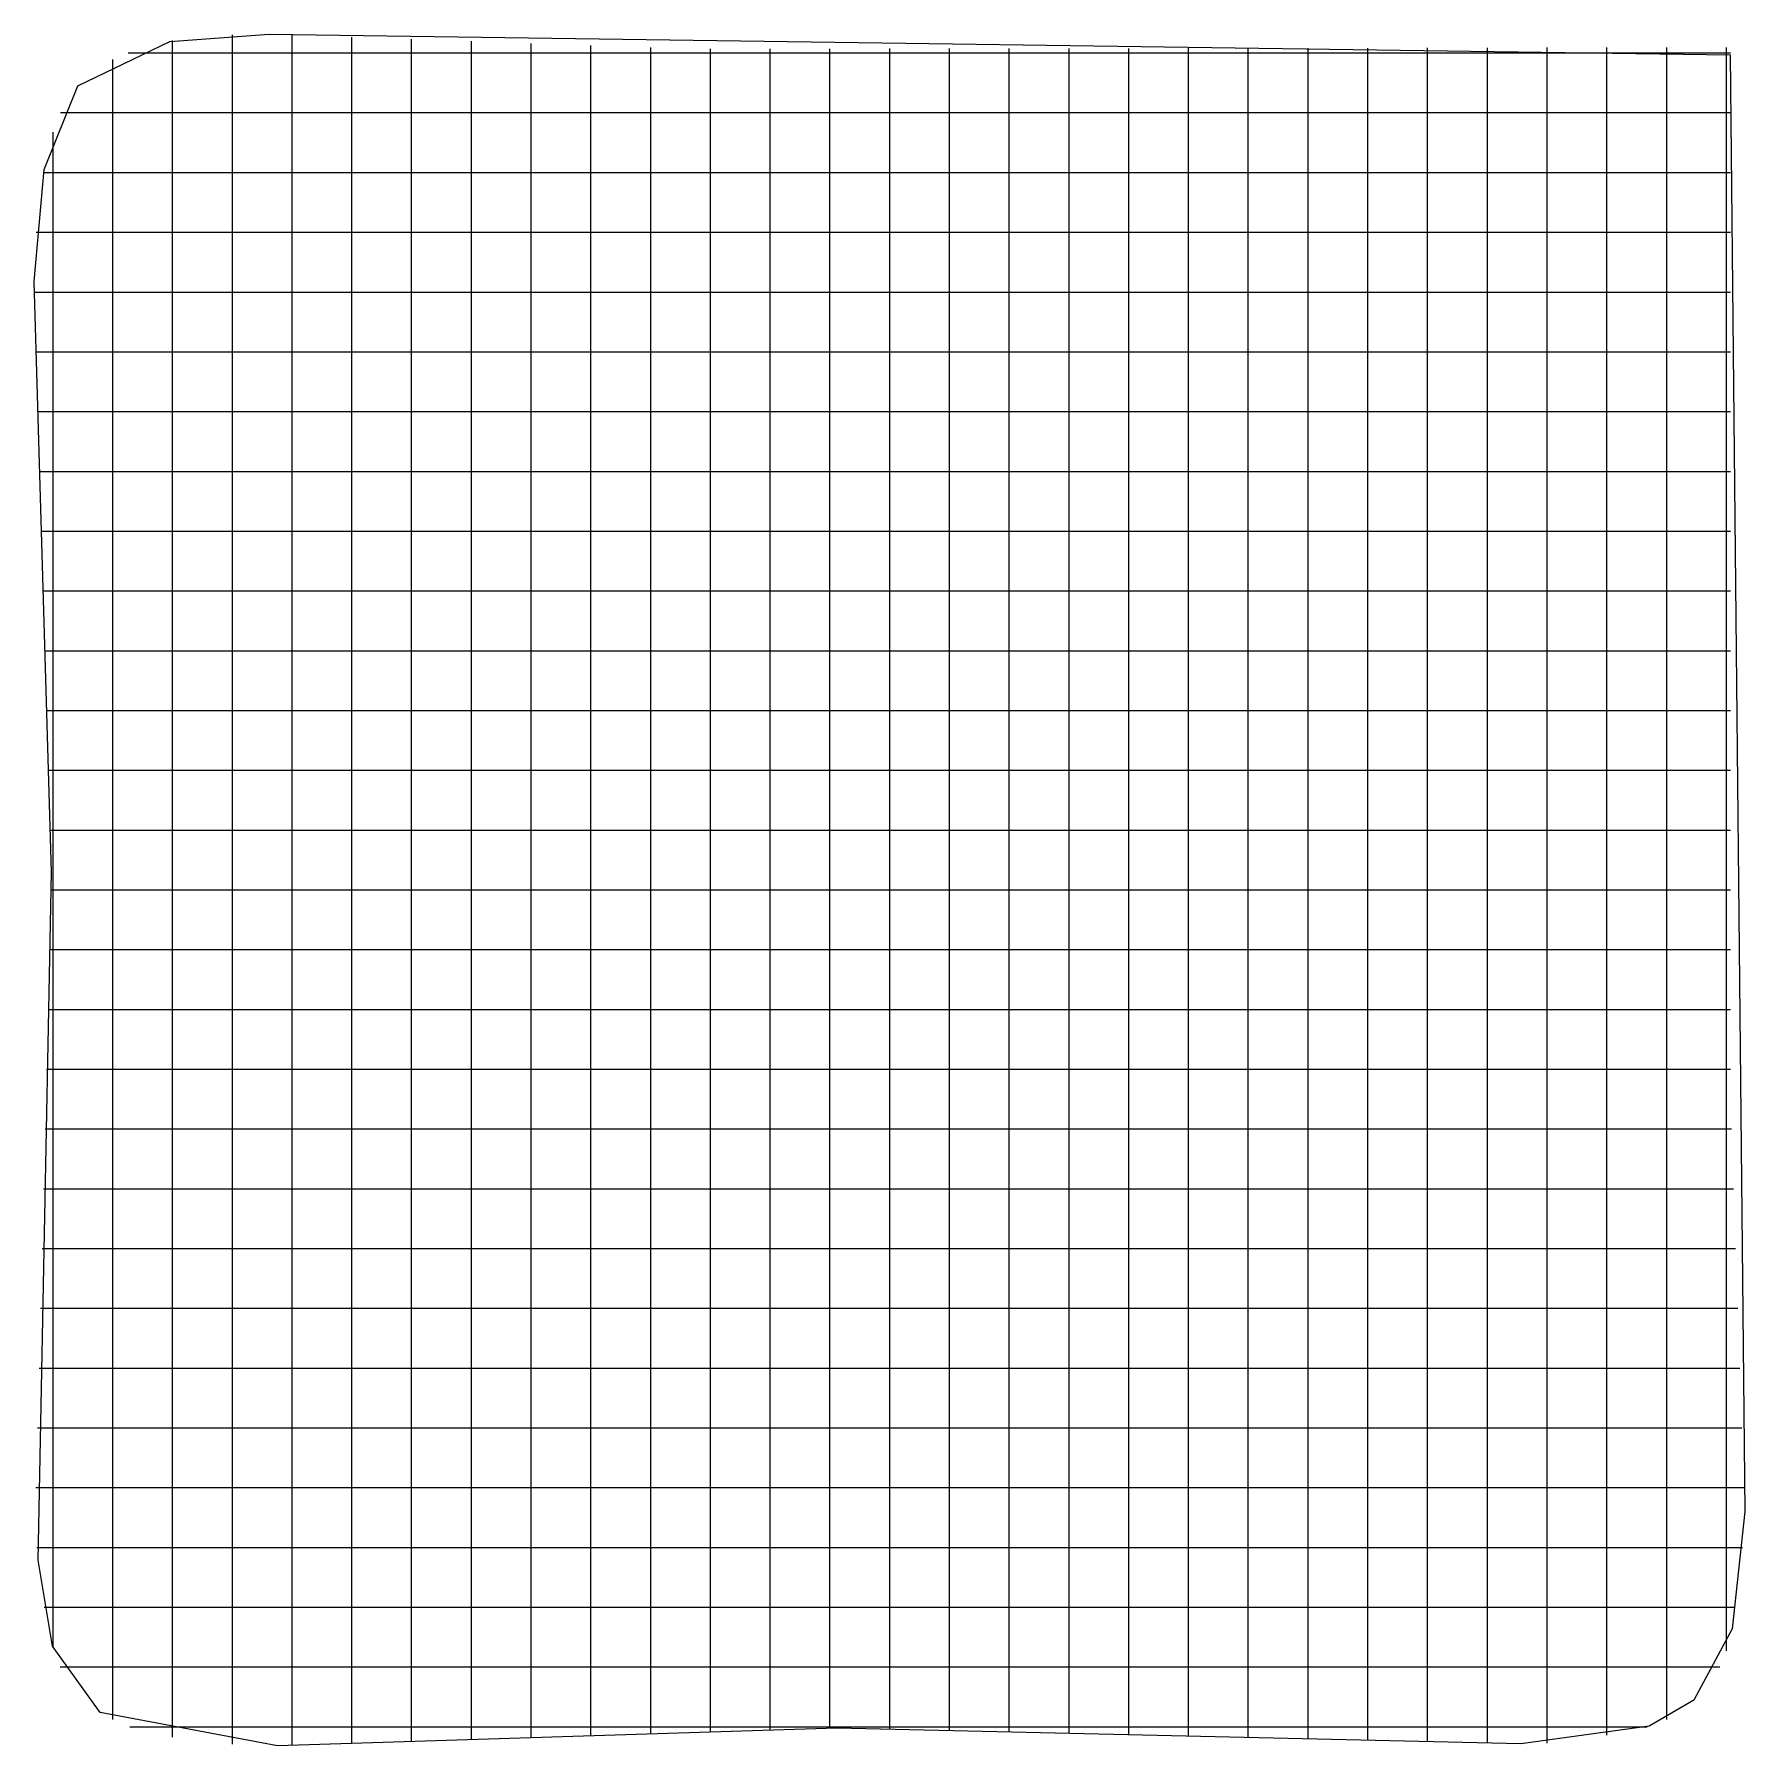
# Model space of a CAD drawing. Extents: x 0.4 to 14.7, y 0.4 to 14.7.
import ezdxf

# ---------------------------------------------------------------- set-up
doc = ezdxf.new("R2010")
doc.units = 0

msp = doc.modelspace()

# ---------------------------------------------------------------- linework, layer by layer
for p, q in [((1.570853, 14.688687), (2.401476, 14.748212)), ((1.570853, 14.688687), (2.401476, 14.748212)), ((2.401476, 14.748212), (14.624765, 14.57702)), ((2.401476, 14.748212), (14.624765, 14.57702)), ((0.800888, 14.316624), (1.570853, 14.688687)), ((0.800888, 14.316624), (1.570853, 14.688687)), ((1.592849, 14.481129), (1.592849, 14.695)), ((2.092849, 14.743), (2.092849, 14.743713)), ((2.092849, 14.529129), (2.092849, 14.743)), ((2.592849, 14.528129), (2.592849, 14.742)), ((3.092849, 14.510129), (3.092849, 14.724)), ((3.592849, 14.493129), (3.592849, 14.707)), ((4.092849, 14.689287), (4.092849, 14.69)), ((4.092849, 14.475416), (4.092849, 14.689287)), ((4.592849, 14.458129), (4.592849, 14.672)), ((5.092849, 14.441129), (5.092849, 14.655)), ((5.592849, 14.423129), (5.592849, 14.637)), ((6.092849, 14.411129), (6.092849, 14.625)), ((6.592849, 14.412129), (6.592849, 14.626)), ((7.092849, 14.413129), (7.092849, 14.627)), ((7.592849, 14.414129), (7.592849, 14.628)), ((8.092849, 14.414129), (8.092849, 14.628)), ((8.592849, 14.415129), (8.592849, 14.629)), ((9.092849, 14.416129), (9.092849, 14.63)), ((9.592849, 14.416129), (9.592849, 14.63)), ((10.092849, 14.417129), (10.092849, 14.631)), ((10.592849, 14.418129), (10.592849, 14.632)), ((11.092849, 14.419129), (11.092849, 14.633)), ((11.592849, 14.419129), (11.592849, 14.633)), ((12.092849, 14.420129), (12.092849, 14.634)), ((12.592849, 14.421129), (12.592849, 14.635)), ((13.092849, 14.635287), (13.092849, 14.636)), ((13.092849, 14.422129), (13.092849, 14.635287)), ((13.592849, 14.422129), (13.592849, 14.636)), ((14.092849, 14.423129), (14.092849, 14.637)), ((14.592849, 14.424129), (14.592849, 14.638)), ((1.092849, 14.536287), (1.092849, 14.537)), ((1.092849, 14.322416), (1.092849, 14.536287)), ((1.221, 14.592238), (1.434871, 14.592238)), ((1.221, 14.592238), (1.434871, 14.592238)), ((1.434871, 14.592238), (1.579855, 14.592238)), ((1.579855, 14.592238), (1.665984, 14.592238)), ((1.592849, 14.110487), (1.592849, 14.481129)), ((1.665984, 14.592238), (2.735339, 14.592238)), ((2.092849, 14.128055), (2.092849, 14.529129)), ((2.592849, 14.124758), (2.592849, 14.528129)), ((2.735339, 14.592238), (3.165984, 14.592238)), ((3.092849, 14.116519), (3.092849, 14.510129)), ((3.165984, 14.592238), (3.379855, 14.592238)), ((3.379855, 14.592238), (3.465984, 14.592238)), ((3.465984, 14.592238), (4.535339, 14.592238)), ((3.592849, 14.108994), (3.592849, 14.493129)), ((4.092849, 14.100468), (4.092849, 14.475416)), ((4.535339, 14.592238), (4.965984, 14.592238)), ((4.965984, 14.592238), (5.179855, 14.592238)), ((5.179855, 14.592238), (5.265984, 14.592238)), ((5.265984, 14.592238), (5.870526, 14.592238)), ((5.870526, 14.592238), (6.084397, 14.592238)), ((6.084397, 14.592238), (6.515042, 14.592238)), ((6.515042, 14.592238), (7.584397, 14.592238)), ((7.584397, 14.592238), (7.670526, 14.592238)), ((7.670526, 14.592238), (7.884397, 14.592238)), ((7.884397, 14.592238), (8.315042, 14.592238)), ((8.315042, 14.592238), (9.384397, 14.592238)), ((9.384397, 14.592238), (9.470526, 14.592238)), ((9.470526, 14.592238), (9.684397, 14.592238)), ((9.684397, 14.592238), (10.115042, 14.592238)), ((10.115042, 14.592238), (11.184397, 14.592238)), ((11.184397, 14.592238), (11.270526, 14.592238)), ((11.270526, 14.592238), (11.484397, 14.592238)), ((11.484397, 14.592238), (11.915042, 14.592238)), ((11.915042, 14.592238), (12.984397, 14.592238)), ((12.984397, 14.592238), (13.070526, 14.592238)), ((13.070526, 14.592238), (13.284397, 14.592238)), ((13.284397, 14.592238), (13.715042, 14.592238)), ((13.715042, 14.592238), (14.539871, 14.592238)), ((14.539871, 14.592238), (14.626, 14.592238)), ((14.624765, 14.57702), (14.746328, 2.393676)), ((14.624765, 14.57702), (14.746328, 2.393676)), ((0.51726, 13.617481), (0.800888, 14.316624)), ((0.51726, 13.617481), (0.800888, 14.316624)), ((1.092849, 14.0402), (1.092849, 14.322416)), ((4.592849, 14.092942), (4.592849, 14.458129)), ((5.092849, 14.085416), (5.092849, 14.441129)), ((5.592849, 14.077177), (5.592849, 14.423129)), ((6.092849, 14.073216), (6.092849, 14.411129)), ((6.592849, 14.078235), (6.592849, 14.412129)), ((7.092849, 14.083542), (7.092849, 14.413129)), ((7.592849, 14.083106), (7.592849, 14.414129)), ((8.092849, 14.079661), (8.092849, 14.414129)), ((8.592849, 14.076929), (8.592849, 14.415129)), ((9.092849, 14.074197), (9.092849, 14.416129)), ((9.592849, 14.070752), (9.592849, 14.416129)), ((10.092849, 14.068019), (10.092849, 14.417129)), ((10.592849, 14.065287), (10.592849, 14.418129)), ((11.092849, 14.062555), (11.092849, 14.419129)), ((11.592849, 14.05911), (11.592849, 14.419129)), ((12.092849, 14.056377), (12.092849, 14.420129)), ((12.592849, 14.053645), (12.592849, 14.421129)), ((13.092849, 14.054358), (13.092849, 14.422129)), ((13.592849, 14.073881), (13.592849, 14.422129)), ((14.092849, 14.112203), (14.092849, 14.423129)), ((14.592849, 14.277135), (14.592849, 14.424129)), ((14.592849, 14.191294), (14.592849, 14.277135)), ((14.592849, 13.121939), (14.592849, 14.191294)), ((0.654, 14.092238), (0.867871, 14.092238)), ((0.654, 14.092238), (0.867871, 14.092238)), ((0.867871, 14.092238), (1.175639, 14.092238)), ((1.092849, 12.970845), (1.092849, 14.0402)), ((1.175639, 14.092238), (2.244994, 14.092238)), ((1.592849, 13.041132), (1.592849, 14.110487)), ((2.092849, 13.0587), (2.092849, 14.128055)), ((2.244994, 14.092238), (2.331123, 14.092238)), ((2.331123, 14.092238), (2.544994, 14.092238)), ((2.544994, 14.092238), (2.975639, 14.092238)), ((2.592849, 13.05469), (2.592849, 14.124758)), ((2.975639, 14.092238), (4.044994, 14.092238)), ((3.092849, 13.047165), (3.092849, 14.116519)), ((3.592849, 13.039639), (3.592849, 14.108994)), ((4.044994, 14.092238), (4.131123, 14.092238)), ((4.092849, 13.031113), (4.092849, 14.100468)), ((4.131123, 14.092238), (4.344994, 14.092238)), ((4.344994, 14.092238), (4.775639, 14.092238)), ((4.592849, 13.023587), (4.592849, 14.092942)), ((4.775639, 14.092238), (5.844994, 14.092238)), ((5.092849, 13.016061), (5.092849, 14.085416)), ((5.592849, 13.007823), (5.592849, 14.077177)), ((5.844994, 14.092238), (5.931123, 14.092238)), ((5.931123, 14.092238), (6.144994, 14.092238)), ((6.092849, 13.003861), (6.092849, 14.073216)), ((6.144994, 14.092238), (6.575639, 14.092238)), ((6.575639, 14.092238), (7.644994, 14.092238)), ((6.592849, 13.008881), (6.592849, 14.078235)), ((7.092849, 13.014187), (7.092849, 14.083542)), ((7.592849, 13.013039), (7.592849, 14.083106)), ((7.644994, 14.092238), (7.731123, 14.092238)), ((7.731123, 14.092238), (7.944994, 14.092238)), ((7.944994, 14.092238), (8.375639, 14.092238)), ((8.092849, 13.010306), (8.092849, 14.079661)), ((8.375639, 14.092238), (9.444994, 14.092238)), ((8.592849, 13.007574), (8.592849, 14.076929)), ((9.092849, 13.004842), (9.092849, 14.074197)), ((9.444994, 14.092238), (9.531123, 14.092238)), ((9.531123, 14.092238), (9.744994, 14.092238)), ((9.592849, 13.001397), (9.592849, 14.070752)), ((9.744994, 14.092238), (10.175639, 14.092238)), ((10.092849, 12.998665), (10.092849, 14.068019)), ((10.175639, 14.092238), (11.244994, 14.092238)), ((10.592849, 12.995932), (10.592849, 14.065287)), ((11.092849, 12.992487), (11.092849, 14.062555)), ((11.244994, 14.092238), (11.331123, 14.092238)), ((11.331123, 14.092238), (11.544994, 14.092238)), ((11.544994, 14.092238), (11.975639, 14.092238)), ((11.592849, 12.989755), (11.592849, 14.05911)), ((11.975639, 14.092238), (13.044994, 14.092238)), ((12.092849, 12.987023), (12.092849, 14.056377)), ((12.592849, 12.98429), (12.592849, 14.053645)), ((13.044994, 14.092238), (13.131123, 14.092238)), ((13.092849, 12.98429), (13.092849, 14.054358)), ((13.131123, 14.092238), (13.344994, 14.092238)), ((13.344994, 14.092238), (13.775639, 14.092238)), ((13.592849, 13.004526), (13.592849, 14.073881)), ((13.775639, 14.092238), (14.539871, 14.092238)), ((14.092849, 13.042848), (14.092849, 14.112203)), ((14.539871, 14.092238), (14.626, 14.092238)), ((0.592849, 13.907475), (0.592849, 13.929)), ((0.592849, 13.693576), (0.592849, 13.907475)), ((0.435209, 12.680388), (0.51726, 13.617481)), ((0.435209, 12.680388), (0.51726, 13.617481)), ((0.592849, 13.262952), (0.592849, 13.693576)), ((0.511, 13.592238), (0.724871, 13.592238)), ((0.511, 13.592238), (0.724871, 13.592238)), ((0.724871, 13.592238), (1.073694, 13.592238)), ((1.073694, 13.592238), (2.143048, 13.592238)), ((2.143048, 13.592238), (2.229177, 13.592238)), ((2.229177, 13.592238), (2.443048, 13.592238)), ((2.443048, 13.592238), (2.873694, 13.592238)), ((2.873694, 13.592238), (3.943048, 13.592238)), ((3.943048, 13.592238), (4.029177, 13.592238)), ((4.029177, 13.592238), (4.243048, 13.592238)), ((4.243048, 13.592238), (4.673694, 13.592238)), ((4.673694, 13.592238), (5.743048, 13.592238)), ((5.743048, 13.592238), (5.829177, 13.592238)), ((5.829177, 13.592238), (6.043048, 13.592238)), ((6.043048, 13.592238), (6.473694, 13.592238)), ((6.473694, 13.592238), (7.543048, 13.592238)), ((7.543048, 13.592238), (7.629177, 13.592238)), ((7.629177, 13.592238), (7.843048, 13.592238)), ((7.843048, 13.592238), (8.273694, 13.592238)), ((8.273694, 13.592238), (9.343048, 13.592238)), ((9.343048, 13.592238), (9.429177, 13.592238)), ((9.429177, 13.592238), (9.643048, 13.592238)), ((9.643048, 13.592238), (10.073694, 13.592238)), ((10.073694, 13.592238), (11.143048, 13.592238)), ((11.143048, 13.592238), (11.229177, 13.592238)), ((11.229177, 13.592238), (11.443048, 13.592238)), ((11.443048, 13.592238), (11.873694, 13.592238)), ((11.873694, 13.592238), (12.943048, 13.592238)), ((12.943048, 13.592238), (13.029177, 13.592238)), ((13.029177, 13.592238), (13.243048, 13.592238)), ((13.243048, 13.592238), (13.673694, 13.592238)), ((13.673694, 13.592238), (14.539871, 13.592238)), ((14.539871, 13.592238), (14.626, 13.592238)), ((0.592849, 12.193597), (0.592849, 13.262952)), ((0.451, 13.092238), (0.664871, 13.092238)), ((0.451, 13.092238), (0.664871, 13.092238)), ((0.664871, 13.092238), (1.030919, 13.092238)), ((1.030919, 13.092238), (2.100274, 13.092238)), ((1.592849, 12.955003), (1.592849, 13.041132)), ((2.092849, 12.972858), (2.092849, 13.0587)), ((2.100274, 13.092238), (2.186403, 13.092238)), ((2.186403, 13.092238), (2.400274, 13.092238)), ((2.400274, 13.092238), (2.830919, 13.092238)), ((2.592849, 12.968561), (2.592849, 13.05469)), ((2.830919, 13.092238), (3.900274, 13.092238)), ((3.092849, 12.961035), (3.092849, 13.047165)), ((3.592849, 12.95351), (3.592849, 13.039639)), ((3.900274, 13.092238), (3.986403, 13.092238)), ((3.986403, 13.092238), (4.200274, 13.092238)), ((4.092849, 12.945271), (4.092849, 13.031113)), ((4.200274, 13.092238), (4.630919, 13.092238)), ((4.630919, 13.092238), (5.700274, 13.092238)), ((5.700274, 13.092238), (5.786403, 13.092238)), ((5.786403, 13.092238), (6.000274, 13.092238)), ((6.000274, 13.092238), (6.430919, 13.092238)), ((6.430919, 13.092238), (7.500274, 13.092238)), ((7.500274, 13.092238), (7.586403, 13.092238)), ((7.586403, 13.092238), (7.800274, 13.092238)), ((7.800274, 13.092238), (8.230919, 13.092238)), ((8.230919, 13.092238), (9.300274, 13.092238)), ((9.300274, 13.092238), (9.386403, 13.092238)), ((9.386403, 13.092238), (9.600274, 13.092238)), ((9.600274, 13.092238), (10.030919, 13.092238)), ((10.030919, 13.092238), (11.100274, 13.092238)), ((11.100274, 13.092238), (11.186403, 13.092238)), ((11.186403, 13.092238), (11.400274, 13.092238)), ((11.400274, 13.092238), (11.830919, 13.092238)), ((11.830919, 13.092238), (12.900274, 13.092238)), ((12.900274, 13.092238), (12.986403, 13.092238)), ((12.986403, 13.092238), (13.200274, 13.092238)), ((13.200274, 13.092238), (13.630919, 13.092238)), ((13.630919, 13.092238), (14.539871, 13.092238)), ((14.092849, 12.956719), (14.092849, 13.042848)), ((14.539871, 13.092238), (14.626, 13.092238)), ((14.592849, 12.691006), (14.592849, 13.121939)), ((1.092849, 12.884716), (1.092849, 12.970845)), ((1.092849, 12.670845), (1.092849, 12.884716)), ((1.592849, 12.741132), (1.592849, 12.955003)), ((2.092849, 12.758987), (2.092849, 12.972858)), ((2.592849, 12.755403), (2.592849, 12.968561)), ((3.092849, 12.747165), (3.092849, 12.961035)), ((3.592849, 12.739639), (3.592849, 12.95351)), ((4.092849, 12.7314), (4.092849, 12.945271)), ((4.592849, 12.937458), (4.592849, 13.023587)), ((4.592849, 12.723587), (4.592849, 12.937458)), ((5.092849, 12.929932), (5.092849, 13.016061)), ((5.092849, 12.716061), (5.092849, 12.929932)), ((5.592849, 12.921694), (5.592849, 13.007823)), ((5.592849, 12.707823), (5.592849, 12.921694)), ((6.092849, 12.917732), (6.092849, 13.003861)), ((6.092849, 12.703861), (6.092849, 12.917732)), ((6.592849, 12.923039), (6.592849, 13.008881)), ((6.592849, 12.709168), (6.592849, 12.923039)), ((7.092849, 12.928058), (7.092849, 13.014187)), ((7.092849, 12.714187), (7.092849, 12.928058)), ((7.592849, 12.92691), (7.592849, 13.013039)), ((7.592849, 12.713752), (7.592849, 12.92691)), ((8.092849, 12.924177), (8.092849, 13.010306)), ((8.092849, 12.710306), (8.092849, 12.924177)), ((8.592849, 12.921445), (8.592849, 13.007574)), ((8.592849, 12.707574), (8.592849, 12.921445)), ((9.092849, 12.918713), (9.092849, 13.004842)), ((9.092849, 12.704842), (9.092849, 12.918713)), ((9.592849, 12.915268), (9.592849, 13.001397)), ((9.592849, 12.701397), (9.592849, 12.915268)), ((10.092849, 12.912535), (10.092849, 12.998665)), ((10.092849, 12.698665), (10.092849, 12.912535)), ((10.592849, 12.909803), (10.592849, 12.995932)), ((10.592849, 12.695932), (10.592849, 12.909803)), ((11.092849, 12.906358), (11.092849, 12.992487)), ((11.092849, 12.6932), (11.092849, 12.906358)), ((11.592849, 12.903626), (11.592849, 12.989755)), ((11.592849, 12.689755), (11.592849, 12.903626)), ((12.092849, 12.900894), (12.092849, 12.987023)), ((12.092849, 12.687023), (12.092849, 12.900894)), ((12.592849, 12.898161), (12.592849, 12.98429)), ((12.592849, 12.68429), (12.592849, 12.898161)), ((13.092849, 12.898161), (13.092849, 12.98429)), ((13.092849, 12.685003), (13.092849, 12.898161)), ((13.592849, 12.918397), (13.592849, 13.004526)), ((13.592849, 12.704526), (13.592849, 12.918397)), ((14.092849, 12.742848), (14.092849, 12.956719)), ((1.592849, 12.310487), (1.592849, 12.741132)), ((2.092849, 12.328055), (2.092849, 12.758987)), ((2.592849, 12.324758), (2.592849, 12.755403)), ((3.092849, 12.316519), (3.092849, 12.747165)), ((14.092849, 12.312203), (14.092849, 12.742848)), ((0.57933, 7.740423), (0.435209, 12.680388)), ((0.57933, 7.740423), (0.435209, 12.680388)), ((1.092849, 12.2402), (1.092849, 12.670845)), ((3.592849, 12.308994), (3.592849, 12.739639)), ((4.092849, 12.300468), (4.092849, 12.7314)), ((4.592849, 12.292942), (4.592849, 12.723587)), ((5.092849, 12.285416), (5.092849, 12.716061)), ((5.592849, 12.277177), (5.592849, 12.707823)), ((6.092849, 12.273216), (6.092849, 12.703861)), ((6.592849, 12.278235), (6.592849, 12.709168)), ((7.092849, 12.283542), (7.092849, 12.714187)), ((7.592849, 12.283106), (7.592849, 12.713752)), ((8.092849, 12.279661), (8.092849, 12.710306)), ((8.592849, 12.276929), (8.592849, 12.707574)), ((9.092849, 12.274197), (9.092849, 12.704842)), ((9.592849, 12.270752), (9.592849, 12.701397)), ((10.092849, 12.268019), (10.092849, 12.698665)), ((10.592849, 12.265287), (10.592849, 12.695932)), ((11.092849, 12.262555), (11.092849, 12.6932)), ((11.592849, 12.25911), (11.592849, 12.689755)), ((12.092849, 12.256377), (12.092849, 12.687023)), ((12.592849, 12.253645), (12.592849, 12.68429)), ((13.092849, 12.254358), (13.092849, 12.685003)), ((13.592849, 12.273881), (13.592849, 12.704526)), ((14.592849, 12.477135), (14.592849, 12.691006)), ((0.438, 12.592238), (0.651871, 12.592238)), ((0.438, 12.592238), (0.651871, 12.592238)), ((0.651871, 12.592238), (1.021652, 12.592238)), ((1.021652, 12.592238), (2.091006, 12.592238)), ((2.091006, 12.592238), (2.177135, 12.592238)), ((2.177135, 12.592238), (2.391006, 12.592238)), ((2.391006, 12.592238), (2.821652, 12.592238)), ((2.821652, 12.592238), (3.891006, 12.592238)), ((3.891006, 12.592238), (3.977135, 12.592238)), ((3.977135, 12.592238), (4.191006, 12.592238)), ((4.191006, 12.592238), (4.621652, 12.592238)), ((4.621652, 12.592238), (5.691006, 12.592238)), ((5.691006, 12.592238), (5.777135, 12.592238)), ((5.777135, 12.592238), (5.991006, 12.592238)), ((5.991006, 12.592238), (6.421652, 12.592238)), ((6.421652, 12.592238), (7.491006, 12.592238)), ((7.491006, 12.592238), (7.577135, 12.592238)), ((7.577135, 12.592238), (7.791006, 12.592238)), ((7.791006, 12.592238), (8.221652, 12.592238)), ((8.221652, 12.592238), (9.291006, 12.592238)), ((9.291006, 12.592238), (9.377135, 12.592238)), ((9.377135, 12.592238), (9.591006, 12.592238)), ((9.591006, 12.592238), (10.021652, 12.592238)), ((10.021652, 12.592238), (11.091006, 12.592238)), ((11.091006, 12.592238), (11.177135, 12.592238)), ((11.177135, 12.592238), (11.391006, 12.592238)), ((11.391006, 12.592238), (11.821652, 12.592238)), ((11.821652, 12.592238), (12.891006, 12.592238)), ((12.891006, 12.592238), (12.977135, 12.592238)), ((12.977135, 12.592238), (13.191006, 12.592238)), ((13.191006, 12.592238), (13.621652, 12.592238)), ((13.621652, 12.592238), (14.539871, 12.592238)), ((14.539871, 12.592238), (14.626, 12.592238)), ((14.592849, 12.391294), (14.592849, 12.477135)), ((2.092849, 11.2587), (2.092849, 12.328055)), ((2.592849, 11.25469), (2.592849, 12.324758)), ((3.092849, 11.247165), (3.092849, 12.316519)), ((14.092849, 11.242848), (14.092849, 12.312203)), ((14.592849, 11.321939), (14.592849, 12.391294)), ((0.592849, 12.107468), (0.592849, 12.193597)), ((1.092849, 11.170845), (1.092849, 12.2402)), ((1.592849, 11.241132), (1.592849, 12.310487)), ((3.592849, 11.239639), (3.592849, 12.308994)), ((4.092849, 11.231113), (4.092849, 12.300468)), ((4.592849, 11.223587), (4.592849, 12.292942)), ((5.092849, 11.216061), (5.092849, 12.285416)), ((5.592849, 11.207823), (5.592849, 12.277177)), ((6.092849, 11.203861), (6.092849, 12.273216)), ((6.592849, 11.208881), (6.592849, 12.278235)), ((7.092849, 11.214187), (7.092849, 12.283542)), ((7.592849, 11.213039), (7.592849, 12.283106)), ((8.092849, 11.210306), (8.092849, 12.279661)), ((8.592849, 11.207574), (8.592849, 12.276929)), ((9.092849, 11.204842), (9.092849, 12.274197)), ((9.592849, 11.201397), (9.592849, 12.270752)), ((10.092849, 11.198665), (10.092849, 12.268019)), ((10.592849, 11.195932), (10.592849, 12.265287)), ((11.092849, 11.192487), (11.092849, 12.262555)), ((11.592849, 11.189755), (11.592849, 12.25911)), ((12.092849, 11.187023), (12.092849, 12.256377)), ((12.592849, 11.18429), (12.592849, 12.253645)), ((13.092849, 11.18429), (13.092849, 12.254358)), ((13.592849, 11.204526), (13.592849, 12.273881)), ((0.453, 12.092238), (0.666871, 12.092238)), ((0.453, 12.092238), (0.666871, 12.092238)), ((0.592849, 11.893597), (0.592849, 12.107468)), ((0.666871, 12.092238), (1.032345, 12.092238)), ((1.032345, 12.092238), (2.1017, 12.092238)), ((2.1017, 12.092238), (2.187829, 12.092238)), ((2.187829, 12.092238), (2.4017, 12.092238)), ((2.4017, 12.092238), (2.832345, 12.092238)), ((2.832345, 12.092238), (3.9017, 12.092238)), ((3.9017, 12.092238), (3.987829, 12.092238)), ((3.987829, 12.092238), (4.2017, 12.092238)), ((4.2017, 12.092238), (4.632345, 12.092238)), ((4.632345, 12.092238), (5.7017, 12.092238)), ((5.7017, 12.092238), (5.787829, 12.092238)), ((5.787829, 12.092238), (6.0017, 12.092238)), ((6.0017, 12.092238), (6.432345, 12.092238)), ((6.432345, 12.092238), (7.5017, 12.092238)), ((7.5017, 12.092238), (7.587829, 12.092238)), ((7.587829, 12.092238), (7.8017, 12.092238)), ((7.8017, 12.092238), (8.232345, 12.092238)), ((8.232345, 12.092238), (9.3017, 12.092238)), ((9.3017, 12.092238), (9.387829, 12.092238)), ((9.387829, 12.092238), (9.6017, 12.092238)), ((9.6017, 12.092238), (10.032345, 12.092238)), ((10.032345, 12.092238), (11.1017, 12.092238)), ((11.1017, 12.092238), (11.187829, 12.092238)), ((11.187829, 12.092238), (11.4017, 12.092238)), ((11.4017, 12.092238), (11.832345, 12.092238)), ((11.832345, 12.092238), (12.9017, 12.092238)), ((12.9017, 12.092238), (12.987829, 12.092238)), ((12.987829, 12.092238), (13.2017, 12.092238)), ((13.2017, 12.092238), (13.632345, 12.092238)), ((13.632345, 12.092238), (14.539871, 12.092238)), ((14.539871, 12.092238), (14.626, 12.092238)), ((0.592849, 11.462952), (0.592849, 11.893597)), ((0.468, 11.592238), (0.681871, 11.592238)), ((0.468, 11.592238), (0.681871, 11.592238)), ((0.592849, 10.393597), (0.592849, 11.462952)), ((0.681871, 11.592238), (1.043039, 11.592238)), ((1.043039, 11.592238), (2.112394, 11.592238)), ((2.112394, 11.592238), (2.198523, 11.592238)), ((2.198523, 11.592238), (2.412394, 11.592238)), ((2.412394, 11.592238), (2.843039, 11.592238)), ((2.843039, 11.592238), (3.912394, 11.592238)), ((3.912394, 11.592238), (3.998523, 11.592238)), ((3.998523, 11.592238), (4.212394, 11.592238)), ((4.212394, 11.592238), (4.643039, 11.592238)), ((4.643039, 11.592238), (5.712394, 11.592238)), ((5.712394, 11.592238), (5.798523, 11.592238)), ((5.798523, 11.592238), (6.012394, 11.592238)), ((6.012394, 11.592238), (6.443039, 11.592238)), ((6.443039, 11.592238), (7.512394, 11.592238)), ((7.512394, 11.592238), (7.598523, 11.592238)), ((7.598523, 11.592238), (7.812394, 11.592238)), ((7.812394, 11.592238), (8.243039, 11.592238)), ((8.243039, 11.592238), (9.312394, 11.592238)), ((9.312394, 11.592238), (9.398523, 11.592238)), ((9.398523, 11.592238), (9.612394, 11.592238)), ((9.612394, 11.592238), (10.043039, 11.592238)), ((10.043039, 11.592238), (11.112394, 11.592238)), ((11.112394, 11.592238), (11.198523, 11.592238)), ((11.198523, 11.592238), (11.412394, 11.592238)), ((11.412394, 11.592238), (11.843039, 11.592238)), ((11.843039, 11.592238), (12.912394, 11.592238)), ((12.912394, 11.592238), (12.998523, 11.592238)), ((12.998523, 11.592238), (13.212394, 11.592238)), ((13.212394, 11.592238), (13.643039, 11.592238)), ((13.643039, 11.592238), (14.539871, 11.592238)), ((14.539871, 11.592238), (14.626, 11.592238)), ((14.592849, 10.891006), (14.592849, 11.321939)), ((1.092849, 11.084716), (1.092849, 11.170845)), ((1.592849, 11.155003), (1.592849, 11.241132)), ((2.092849, 11.172858), (2.092849, 11.2587)), ((2.092849, 10.958987), (2.092849, 11.172858)), ((2.592849, 11.168561), (2.592849, 11.25469)), ((2.592849, 10.955403), (2.592849, 11.168561)), ((3.092849, 11.161035), (3.092849, 11.247165)), ((3.592849, 11.15351), (3.592849, 11.239639)), ((4.092849, 11.145271), (4.092849, 11.231113)), ((4.592849, 11.137458), (4.592849, 11.223587)), ((5.092849, 11.129932), (5.092849, 11.216061)), ((5.592849, 11.121694), (5.592849, 11.207823)), ((6.092849, 11.117732), (6.092849, 11.203861)), ((6.592849, 11.123039), (6.592849, 11.208881)), ((7.092849, 11.128058), (7.092849, 11.214187)), ((7.592849, 11.12691), (7.592849, 11.213039)), ((8.092849, 11.124177), (8.092849, 11.210306)), ((8.592849, 11.121445), (8.592849, 11.207574)), ((9.092849, 11.118713), (9.092849, 11.204842)), ((9.592849, 11.115268), (9.592849, 11.201397)), ((10.092849, 11.112535), (10.092849, 11.198665)), ((10.592849, 11.109803), (10.592849, 11.195932)), ((11.092849, 11.106358), (11.092849, 11.192487)), ((11.592849, 11.103626), (11.592849, 11.189755)), ((12.092849, 11.100894), (12.092849, 11.187023)), ((12.592849, 11.098161), (12.592849, 11.18429)), ((13.092849, 11.098161), (13.092849, 11.18429)), ((13.592849, 11.118397), (13.592849, 11.204526)), ((14.092849, 11.156719), (14.092849, 11.242848)), ((0.484, 11.092238), (0.697871, 11.092238)), ((0.484, 11.092238), (0.697871, 11.092238)), ((0.697871, 11.092238), (1.054445, 11.092238)), ((1.054445, 11.092238), (2.1238, 11.092238)), ((1.092849, 10.870845), (1.092849, 11.084716)), ((1.592849, 10.941132), (1.592849, 11.155003)), ((2.1238, 11.092238), (2.209929, 11.092238)), ((2.209929, 11.092238), (2.4238, 11.092238)), ((2.4238, 11.092238), (2.854445, 11.092238)), ((2.854445, 11.092238), (3.9238, 11.092238)), ((3.092849, 10.947165), (3.092849, 11.161035)), ((3.592849, 10.939639), (3.592849, 11.15351)), ((3.9238, 11.092238), (4.009929, 11.092238)), ((4.009929, 11.092238), (4.2238, 11.092238)), ((4.092849, 10.9314), (4.092849, 11.145271)), ((4.2238, 11.092238), (4.654445, 11.092238)), ((4.592849, 10.923587), (4.592849, 11.137458)), ((4.654445, 11.092238), (5.7238, 11.092238)), ((5.092849, 10.916061), (5.092849, 11.129932)), ((5.592849, 10.907823), (5.592849, 11.121694)), ((5.7238, 11.092238), (5.809929, 11.092238)), ((5.809929, 11.092238), (6.0238, 11.092238)), ((6.0238, 11.092238), (6.454445, 11.092238)), ((6.092849, 10.903861), (6.092849, 11.117732)), ((6.454445, 11.092238), (7.5238, 11.092238)), ((6.592849, 10.909168), (6.592849, 11.123039)), ((7.092849, 10.914187), (7.092849, 11.128058)), ((7.5238, 11.092238), (7.609929, 11.092238)), ((7.592849, 10.913752), (7.592849, 11.12691)), ((7.609929, 11.092238), (7.8238, 11.092238)), ((7.8238, 11.092238), (8.254445, 11.092238)), ((8.092849, 10.910306), (8.092849, 11.124177)), ((8.254445, 11.092238), (9.3238, 11.092238)), ((8.592849, 10.907574), (8.592849, 11.121445)), ((9.092849, 10.904842), (9.092849, 11.118713)), ((9.3238, 11.092238), (9.409929, 11.092238)), ((9.409929, 11.092238), (9.6238, 11.092238)), ((9.592849, 10.901397), (9.592849, 11.115268)), ((9.6238, 11.092238), (10.054445, 11.092238)), ((10.054445, 11.092238), (11.1238, 11.092238)), ((10.092849, 10.898665), (10.092849, 11.112535)), ((10.592849, 10.895932), (10.592849, 11.109803)), ((11.092849, 10.8932), (11.092849, 11.106358)), ((11.1238, 11.092238), (11.209929, 11.092238)), ((11.209929, 11.092238), (11.4238, 11.092238)), ((11.4238, 11.092238), (11.854445, 11.092238)), ((11.592849, 10.889755), (11.592849, 11.103626)), ((11.854445, 11.092238), (12.9238, 11.092238)), ((12.092849, 10.887023), (12.092849, 11.100894)), ((12.592849, 10.88429), (12.592849, 11.098161)), ((12.9238, 11.092238), (13.009929, 11.092238)), ((13.009929, 11.092238), (13.2238, 11.092238)), ((13.092849, 10.885003), (13.092849, 11.098161)), ((13.2238, 11.092238), (13.654445, 11.092238)), ((13.592849, 10.904526), (13.592849, 11.118397)), ((13.654445, 11.092238), (14.539871, 11.092238)), ((14.092849, 10.942848), (14.092849, 11.156719)), ((14.539871, 11.092238), (14.626, 11.092238)), ((1.592849, 10.510487), (1.592849, 10.941132)), ((2.092849, 10.528055), (2.092849, 10.958987)), ((2.592849, 10.524758), (2.592849, 10.955403)), ((3.092849, 10.516519), (3.092849, 10.947165)), ((3.592849, 10.508994), (3.592849, 10.939639)), ((4.092849, 10.500468), (4.092849, 10.9314)), ((4.592849, 10.492942), (4.592849, 10.923587)), ((5.092849, 10.485416), (5.092849, 10.916061)), ((5.592849, 10.477177), (5.592849, 10.907823)), ((6.092849, 10.473216), (6.092849, 10.903861)), ((6.592849, 10.478235), (6.592849, 10.909168)), ((7.092849, 10.483542), (7.092849, 10.914187)), ((7.592849, 10.483106), (7.592849, 10.913752)), ((8.092849, 10.479661), (8.092849, 10.910306)), ((8.592849, 10.476929), (8.592849, 10.907574)), ((9.092849, 10.474197), (9.092849, 10.904842)), ((9.592849, 10.470752), (9.592849, 10.901397)), ((10.092849, 10.468019), (10.092849, 10.898665)), ((10.592849, 10.465287), (10.592849, 10.895932)), ((11.092849, 10.462555), (11.092849, 10.8932)), ((11.592849, 10.45911), (11.592849, 10.889755)), ((12.092849, 10.456377), (12.092849, 10.887023)), ((12.592849, 10.453645), (12.592849, 10.88429)), ((13.092849, 10.454358), (13.092849, 10.885003)), ((13.592849, 10.473881), (13.592849, 10.904526)), ((14.092849, 10.512203), (14.092849, 10.942848)), ((14.592849, 10.677135), (14.592849, 10.891006)), ((1.092849, 10.4402), (1.092849, 10.870845)), ((14.592849, 10.591294), (14.592849, 10.677135)), ((0.499, 10.592238), (0.712871, 10.592238)), ((0.499, 10.592238), (0.712871, 10.592238)), ((0.712871, 10.592238), (1.065139, 10.592238)), ((1.065139, 10.592238), (2.134494, 10.592238)), ((1.592849, 9.441132), (1.592849, 10.510487)), ((2.092849, 9.4587), (2.092849, 10.528055)), ((2.134494, 10.592238), (2.220623, 10.592238)), ((2.220623, 10.592238), (2.434494, 10.592238)), ((2.434494, 10.592238), (2.865139, 10.592238)), ((2.592849, 9.45469), (2.592849, 10.524758)), ((2.865139, 10.592238), (3.934494, 10.592238)), ((3.092849, 9.447165), (3.092849, 10.516519)), ((3.592849, 9.439639), (3.592849, 10.508994)), ((3.934494, 10.592238), (4.020623, 10.592238)), ((4.020623, 10.592238), (4.234494, 10.592238)), ((4.092849, 9.431113), (4.092849, 10.500468)), ((4.234494, 10.592238), (4.665139, 10.592238)), ((4.592849, 9.423587), (4.592849, 10.492942)), ((4.665139, 10.592238), (5.734494, 10.592238)), ((5.092849, 9.416061), (5.092849, 10.485416)), ((5.592849, 9.407823), (5.592849, 10.477177)), ((5.734494, 10.592238), (5.820623, 10.592238)), ((5.820623, 10.592238), (6.034494, 10.592238)), ((6.034494, 10.592238), (6.465139, 10.592238)), ((6.092849, 9.403861), (6.092849, 10.473216)), ((6.465139, 10.592238), (7.534494, 10.592238)), ((6.592849, 9.408881), (6.592849, 10.478235)), ((7.092849, 9.414187), (7.092849, 10.483542)), ((7.534494, 10.592238), (7.620623, 10.592238)), ((7.592849, 9.413039), (7.592849, 10.483106)), ((7.620623, 10.592238), (7.834494, 10.592238)), ((7.834494, 10.592238), (8.265139, 10.592238)), ((8.092849, 9.410306), (8.092849, 10.479661)), ((8.265139, 10.592238), (9.334494, 10.592238)), ((8.592849, 9.407574), (8.592849, 10.476929)), ((9.092849, 9.404842), (9.092849, 10.474197)), ((9.334494, 10.592238), (9.420623, 10.592238)), ((9.420623, 10.592238), (9.634494, 10.592238)), ((9.592849, 9.401397), (9.592849, 10.470752)), ((9.634494, 10.592238), (10.065139, 10.592238)), ((10.065139, 10.592238), (11.134494, 10.592238)), ((10.092849, 9.398665), (10.092849, 10.468019)), ((10.592849, 9.395932), (10.592849, 10.465287)), ((11.092849, 9.392487), (11.092849, 10.462555)), ((11.134494, 10.592238), (11.220623, 10.592238)), ((11.220623, 10.592238), (11.434494, 10.592238)), ((11.434494, 10.592238), (11.865139, 10.592238)), ((11.592849, 9.389755), (11.592849, 10.45911)), ((11.865139, 10.592238), (12.934494, 10.592238)), ((12.092849, 9.387023), (12.092849, 10.456377)), ((12.592849, 9.38429), (12.592849, 10.453645)), ((12.934494, 10.592238), (13.020623, 10.592238)), ((13.020623, 10.592238), (13.234494, 10.592238)), ((13.092849, 9.38429), (13.092849, 10.454358)), ((13.234494, 10.592238), (13.665139, 10.592238)), ((13.592849, 9.404526), (13.592849, 10.473881)), ((13.665139, 10.592238), (14.539871, 10.592238)), ((14.092849, 9.442848), (14.092849, 10.512203)), ((14.539871, 10.592238), (14.626, 10.592238)), ((14.592849, 9.521939), (14.592849, 10.591294)), ((0.592849, 10.307468), (0.592849, 10.393597)), ((0.592849, 10.093597), (0.592849, 10.307468)), ((1.092849, 9.370845), (1.092849, 10.4402)), ((0.514, 10.092238), (0.727871, 10.092238)), ((0.514, 10.092238), (0.727871, 10.092238)), ((0.592849, 9.662952), (0.592849, 10.093597)), ((0.727871, 10.092238), (1.075832, 10.092238)), ((1.075832, 10.092238), (2.145187, 10.092238)), ((2.145187, 10.092238), (2.231316, 10.092238)), ((2.231316, 10.092238), (2.445187, 10.092238)), ((2.445187, 10.092238), (2.875832, 10.092238)), ((2.875832, 10.092238), (3.945187, 10.092238)), ((3.945187, 10.092238), (4.031316, 10.092238)), ((4.031316, 10.092238), (4.245187, 10.092238)), ((4.245187, 10.092238), (4.675832, 10.092238)), ((4.675832, 10.092238), (5.745187, 10.092238)), ((5.745187, 10.092238), (5.831316, 10.092238)), ((5.831316, 10.092238), (6.045187, 10.092238)), ((6.045187, 10.092238), (6.475832, 10.092238)), ((6.475832, 10.092238), (7.545187, 10.092238)), ((7.545187, 10.092238), (7.631316, 10.092238)), ((7.631316, 10.092238), (7.845187, 10.092238)), ((7.845187, 10.092238), (8.275832, 10.092238)), ((8.275832, 10.092238), (9.345187, 10.092238)), ((9.345187, 10.092238), (9.431316, 10.092238)), ((9.431316, 10.092238), (9.645187, 10.092238)), ((9.645187, 10.092238), (10.075832, 10.092238)), ((10.075832, 10.092238), (11.145187, 10.092238)), ((11.145187, 10.092238), (11.231316, 10.092238)), ((11.231316, 10.092238), (11.445187, 10.092238)), ((11.445187, 10.092238), (11.875832, 10.092238)), ((11.875832, 10.092238), (12.945187, 10.092238)), ((12.945187, 10.092238), (13.031316, 10.092238)), ((13.031316, 10.092238), (13.245187, 10.092238)), ((13.245187, 10.092238), (13.675832, 10.092238)), ((13.675832, 10.092238), (14.539871, 10.092238)), ((14.539871, 10.092238), (14.626, 10.092238)), ((0.529, 9.592238), (0.742871, 9.592238)), ((0.529, 9.592238), (0.742871, 9.592238)), ((0.592849, 8.593597), (0.592849, 9.662952)), ((0.742871, 9.592238), (1.086526, 9.592238)), ((1.086526, 9.592238), (2.156594, 9.592238)), ((2.156594, 9.592238), (2.242723, 9.592238)), ((2.242723, 9.592238), (2.455881, 9.592238)), ((2.455881, 9.592238), (2.886526, 9.592238)), ((2.886526, 9.592238), (3.956594, 9.592238)), ((3.956594, 9.592238), (4.042723, 9.592238)), ((4.042723, 9.592238), (4.255881, 9.592238)), ((4.255881, 9.592238), (4.686526, 9.592238)), ((4.686526, 9.592238), (5.756594, 9.592238)), ((5.756594, 9.592238), (5.842723, 9.592238)), ((5.842723, 9.592238), (6.055881, 9.592238)), ((6.055881, 9.592238), (6.486526, 9.592238)), ((6.486526, 9.592238), (7.556594, 9.592238)), ((7.556594, 9.592238), (7.642723, 9.592238)), ((7.642723, 9.592238), (7.855881, 9.592238)), ((7.855881, 9.592238), (8.286526, 9.592238)), ((8.286526, 9.592238), (9.356594, 9.592238)), ((9.356594, 9.592238), (9.442723, 9.592238)), ((9.442723, 9.592238), (9.655881, 9.592238)), ((9.655881, 9.592238), (10.086526, 9.592238)), ((10.086526, 9.592238), (11.156594, 9.592238)), ((11.156594, 9.592238), (11.242723, 9.592238)), ((11.242723, 9.592238), (11.455881, 9.592238)), ((11.455881, 9.592238), (11.886526, 9.592238)), ((11.886526, 9.592238), (12.956594, 9.592238)), ((12.956594, 9.592238), (13.042723, 9.592238)), ((13.042723, 9.592238), (13.255881, 9.592238)), ((13.255881, 9.592238), (13.686526, 9.592238)), ((13.686526, 9.592238), (14.539871, 9.592238)), ((14.539871, 9.592238), (14.626, 9.592238)), ((2.092849, 9.372858), (2.092849, 9.4587)), ((2.592849, 9.368561), (2.592849, 9.45469)), ((14.592849, 9.091006), (14.592849, 9.521939)), ((1.092849, 9.284716), (1.092849, 9.370845)), ((1.592849, 9.355003), (1.592849, 9.441132)), ((1.592849, 9.141132), (1.592849, 9.355003)), ((2.092849, 9.158987), (2.092849, 9.372858)), ((2.592849, 9.155403), (2.592849, 9.368561)), ((3.092849, 9.361035), (3.092849, 9.447165)), ((3.092849, 9.147165), (3.092849, 9.361035)), ((3.592849, 9.35351), (3.592849, 9.439639)), ((3.592849, 9.139639), (3.592849, 9.35351)), ((4.092849, 9.345271), (4.092849, 9.431113)), ((4.092849, 9.1314), (4.092849, 9.345271)), ((4.592849, 9.337458), (4.592849, 9.423587)), ((4.592849, 9.123587), (4.592849, 9.337458)), ((5.092849, 9.329932), (5.092849, 9.416061)), ((5.092849, 9.116061), (5.092849, 9.329932)), ((5.592849, 9.321694), (5.592849, 9.407823)), ((5.592849, 9.107823), (5.592849, 9.321694)), ((6.092849, 9.317732), (6.092849, 9.403861)), ((6.092849, 9.103861), (6.092849, 9.317732)), ((6.592849, 9.323039), (6.592849, 9.408881)), ((6.592849, 9.109168), (6.592849, 9.323039)), ((7.092849, 9.328058), (7.092849, 9.414187)), ((7.092849, 9.114187), (7.092849, 9.328058)), ((7.592849, 9.32691), (7.592849, 9.413039)), ((7.592849, 9.113752), (7.592849, 9.32691)), ((8.092849, 9.324177), (8.092849, 9.410306)), ((8.092849, 9.110306), (8.092849, 9.324177)), ((8.592849, 9.321445), (8.592849, 9.407574)), ((8.592849, 9.107574), (8.592849, 9.321445)), ((9.092849, 9.318713), (9.092849, 9.404842)), ((9.092849, 9.104842), (9.092849, 9.318713)), ((9.592849, 9.315268), (9.592849, 9.401397)), ((9.592849, 9.101397), (9.592849, 9.315268)), ((10.092849, 9.312535), (10.092849, 9.398665)), ((10.092849, 9.098665), (10.092849, 9.312535)), ((10.592849, 9.309803), (10.592849, 9.395932)), ((10.592849, 9.095932), (10.592849, 9.309803)), ((11.092849, 9.306358), (11.092849, 9.392487)), ((11.092849, 9.0932), (11.092849, 9.306358)), ((11.592849, 9.303626), (11.592849, 9.389755)), ((12.092849, 9.300894), (12.092849, 9.387023)), ((12.592849, 9.298161), (12.592849, 9.38429)), ((13.092849, 9.298161), (13.092849, 9.38429)), ((13.592849, 9.318397), (13.592849, 9.404526)), ((13.592849, 9.104526), (13.592849, 9.318397)), ((14.092849, 9.356719), (14.092849, 9.442848)), ((14.092849, 9.142848), (14.092849, 9.356719)), ((1.092849, 9.070845), (1.092849, 9.284716)), ((11.592849, 9.089755), (11.592849, 9.303626)), ((12.092849, 9.087023), (12.092849, 9.300894)), ((12.592849, 9.08429), (12.592849, 9.298161)), ((13.092849, 9.085003), (13.092849, 9.298161)), ((0.545, 9.092238), (0.758871, 9.092238)), ((0.545, 9.092238), (0.758871, 9.092238)), ((0.758871, 9.092238), (1.097932, 9.092238)), ((1.092849, 8.6402), (1.092849, 9.070845)), ((1.097932, 9.092238), (2.167287, 9.092238)), ((1.592849, 8.710487), (1.592849, 9.141132)), ((2.092849, 8.728055), (2.092849, 9.158987)), ((2.167287, 9.092238), (2.253416, 9.092238)), ((2.253416, 9.092238), (2.467287, 9.092238)), ((2.467287, 9.092238), (2.897932, 9.092238)), ((2.592849, 8.724758), (2.592849, 9.155403)), ((2.897932, 9.092238), (3.967287, 9.092238)), ((3.092849, 8.716519), (3.092849, 9.147165)), ((3.592849, 8.708994), (3.592849, 9.139639)), ((3.967287, 9.092238), (4.053416, 9.092238)), ((4.053416, 9.092238), (4.267287, 9.092238)), ((4.092849, 8.700468), (4.092849, 9.1314)), ((4.267287, 9.092238), (4.697932, 9.092238)), ((4.592849, 8.692942), (4.592849, 9.123587)), ((4.697932, 9.092238), (5.767287, 9.092238)), ((5.092849, 8.685416), (5.092849, 9.116061)), ((5.592849, 8.677177), (5.592849, 9.107823)), ((5.767287, 9.092238), (5.853416, 9.092238)), ((5.853416, 9.092238), (6.067287, 9.092238)), ((6.067287, 9.092238), (6.497932, 9.092238)), ((6.092849, 8.673216), (6.092849, 9.103861)), ((6.497932, 9.092238), (7.567287, 9.092238)), ((6.592849, 8.678235), (6.592849, 9.109168)), ((7.092849, 8.683542), (7.092849, 9.114187)), ((7.567287, 9.092238), (7.653416, 9.092238)), ((7.592849, 8.683106), (7.592849, 9.113752)), ((7.653416, 9.092238), (7.867287, 9.092238)), ((7.867287, 9.092238), (8.297932, 9.092238)), ((8.092849, 8.679661), (8.092849, 9.110306)), ((8.297932, 9.092238), (9.367287, 9.092238)), ((8.592849, 8.676929), (8.592849, 9.107574)), ((9.092849, 8.674197), (9.092849, 9.104842)), ((9.367287, 9.092238), (9.453416, 9.092238)), ((9.453416, 9.092238), (9.667287, 9.092238)), ((9.592849, 8.670752), (9.592849, 9.101397)), ((9.667287, 9.092238), (10.097932, 9.092238)), ((10.092849, 8.668019), (10.092849, 9.098665)), ((10.097932, 9.092238), (11.167287, 9.092238)), ((10.592849, 8.665287), (10.592849, 9.095932)), ((11.092849, 8.662555), (11.092849, 9.0932)), ((11.167287, 9.092238), (11.253416, 9.092238)), ((11.253416, 9.092238), (11.467287, 9.092238)), ((11.467287, 9.092238), (11.897932, 9.092238)), ((11.592849, 8.65911), (11.592849, 9.089755)), ((11.897932, 9.092238), (12.967287, 9.092238)), ((12.092849, 8.656377), (12.092849, 9.087023)), ((12.592849, 8.653645), (12.592849, 9.08429)), ((12.967287, 9.092238), (13.053416, 9.092238)), ((13.053416, 9.092238), (13.267287, 9.092238)), ((13.092849, 8.654358), (13.092849, 9.085003)), ((13.267287, 9.092238), (13.697932, 9.092238)), ((13.592849, 8.673881), (13.592849, 9.104526)), ((13.697932, 9.092238), (14.539871, 9.092238)), ((14.092849, 8.712203), (14.092849, 9.142848)), ((14.539871, 9.092238), (14.626, 9.092238)), ((14.592849, 8.877135), (14.592849, 9.091006)), ((14.592849, 8.791294), (14.592849, 8.877135)), ((14.592849, 7.721939), (14.592849, 8.791294)), ((0.56, 8.592238), (0.773871, 8.592238)), ((0.56, 8.592238), (0.773871, 8.592238)), ((0.592849, 8.507468), (0.592849, 8.593597)), ((0.773871, 8.592238), (1.108626, 8.592238)), ((1.092849, 7.570845), (1.092849, 8.6402)), ((1.108626, 8.592238), (2.177981, 8.592238)), ((1.592849, 7.641132), (1.592849, 8.710487)), ((2.092849, 7.6587), (2.092849, 8.728055)), ((2.177981, 8.592238), (2.26411, 8.592238)), ((2.26411, 8.592238), (2.477981, 8.592238)), ((2.477981, 8.592238), (2.908626, 8.592238)), ((2.592849, 7.65469), (2.592849, 8.724758)), ((2.908626, 8.592238), (3.977981, 8.592238)), ((3.092849, 7.647165), (3.092849, 8.716519)), ((3.592849, 7.639639), (3.592849, 8.708994)), ((3.977981, 8.592238), (4.06411, 8.592238)), ((4.06411, 8.592238), (4.277981, 8.592238)), ((4.092849, 7.631113), (4.092849, 8.700468)), ((4.277981, 8.592238), (4.708626, 8.592238)), ((4.592849, 7.623587), (4.592849, 8.692942)), ((4.708626, 8.592238), (5.777981, 8.592238)), ((5.092849, 7.616061), (5.092849, 8.685416)), ((5.592849, 7.607823), (5.592849, 8.677177)), ((5.777981, 8.592238), (5.86411, 8.592238)), ((5.86411, 8.592238), (6.077981, 8.592238)), ((6.077981, 8.592238), (6.508626, 8.592238)), ((6.092849, 7.603861), (6.092849, 8.673216)), ((6.508626, 8.592238), (7.577981, 8.592238)), ((6.592849, 7.608881), (6.592849, 8.678235)), ((7.092849, 7.614187), (7.092849, 8.683542)), ((7.577981, 8.592238), (7.66411, 8.592238)), ((7.592849, 7.613039), (7.592849, 8.683106)), ((7.66411, 8.592238), (7.877981, 8.592238)), ((7.877981, 8.592238), (8.308626, 8.592238)), ((8.092849, 7.610306), (8.092849, 8.679661)), ((8.308626, 8.592238), (9.377981, 8.592238)), ((8.592849, 7.607574), (8.592849, 8.676929)), ((9.092849, 7.604842), (9.092849, 8.674197)), ((9.377981, 8.592238), (9.46411, 8.592238)), ((9.46411, 8.592238), (9.677981, 8.592238)), ((9.592849, 7.601397), (9.592849, 8.670752)), ((9.677981, 8.592238), (10.108626, 8.592238)), ((10.092849, 7.598665), (10.092849, 8.668019)), ((10.108626, 8.592238), (11.177981, 8.592238)), ((10.592849, 7.595932), (10.592849, 8.665287)), ((11.092849, 7.592487), (11.092849, 8.662555)), ((11.177981, 8.592238), (11.26411, 8.592238)), ((11.26411, 8.592238), (11.477981, 8.592238)), ((11.477981, 8.592238), (11.908626, 8.592238)), ((11.592849, 7.589755), (11.592849, 8.65911)), ((11.908626, 8.592238), (12.977981, 8.592238)), ((12.092849, 7.587023), (12.092849, 8.656377)), ((12.592849, 7.58429), (12.592849, 8.653645)), ((12.977981, 8.592238), (13.06411, 8.592238)), ((13.06411, 8.592238), (13.277981, 8.592238)), ((13.092849, 7.58429), (13.092849, 8.654358)), ((13.277981, 8.592238), (13.708626, 8.592238)), ((13.592849, 7.604526), (13.592849, 8.673881)), ((13.708626, 8.592238), (14.539871, 8.592238)), ((14.092849, 7.642848), (14.092849, 8.712203)), ((14.539871, 8.592238), (14.626, 8.592238)), ((0.592849, 8.293597), (0.592849, 8.507468)), ((0.592849, 7.862952), (0.592849, 8.293597)), ((0.575, 8.092238), (0.788871, 8.092238)), ((0.575, 8.092238), (0.788871, 8.092238)), ((0.788871, 8.092238), (1.119319, 8.092238)), ((1.119319, 8.092238), (2.189387, 8.092238)), ((2.189387, 8.092238), (2.275516, 8.092238)), ((2.275516, 8.092238), (2.488674, 8.092238)), ((2.488674, 8.092238), (2.919319, 8.092238)), ((2.919319, 8.092238), (3.989387, 8.092238)), ((3.989387, 8.092238), (4.075516, 8.092238)), ((4.075516, 8.092238), (4.288674, 8.092238)), ((4.288674, 8.092238), (4.719319, 8.092238)), ((4.719319, 8.092238), (5.789387, 8.092238)), ((5.789387, 8.092238), (5.875516, 8.092238)), ((5.875516, 8.092238), (6.088674, 8.092238)), ((6.088674, 8.092238), (6.519319, 8.092238)), ((6.519319, 8.092238), (7.589387, 8.092238)), ((7.589387, 8.092238), (7.675516, 8.092238)), ((7.675516, 8.092238), (7.888674, 8.092238)), ((7.888674, 8.092238), (8.319319, 8.092238)), ((8.319319, 8.092238), (9.389387, 8.092238)), ((9.389387, 8.092238), (9.475516, 8.092238)), ((9.475516, 8.092238), (9.688674, 8.092238)), ((9.688674, 8.092238), (10.119319, 8.092238)), ((10.119319, 8.092238), (11.189387, 8.092238)), ((11.189387, 8.092238), (11.275516, 8.092238)), ((11.275516, 8.092238), (11.488674, 8.092238)), ((11.488674, 8.092238), (11.919319, 8.092238)), ((11.919319, 8.092238), (12.989387, 8.092238)), ((12.989387, 8.092238), (13.075516, 8.092238)), ((13.075516, 8.092238), (13.288674, 8.092238)), ((13.288674, 8.092238), (13.719319, 8.092238)), ((13.719319, 8.092238), (14.539871, 8.092238)), ((14.539871, 8.092238), (14.626, 8.092238)), ((0.469415, 1.986679), (0.57933, 7.740423)), ((0.469415, 1.986679), (0.57933, 7.740423)), ((0.592849, 6.793597), (0.592849, 7.862952)), ((0.576, 7.592238), (0.576713, 7.592238)), ((0.576, 7.592238), (0.576713, 7.592238)), ((0.576713, 7.592238), (0.789871, 7.592238)), ((0.789871, 7.592238), (1.120032, 7.592238)), ((1.120032, 7.592238), (2.1901, 7.592238)), ((1.592849, 7.555003), (1.592849, 7.641132)), ((2.092849, 7.572858), (2.092849, 7.6587)), ((2.1901, 7.592238), (2.276229, 7.592238)), ((2.276229, 7.592238), (2.489387, 7.592238)), ((2.489387, 7.592238), (2.920032, 7.592238)), ((2.592849, 7.568561), (2.592849, 7.65469)), ((2.920032, 7.592238), (3.9901, 7.592238)), ((3.092849, 7.561035), (3.092849, 7.647165)), ((3.592849, 7.55351), (3.592849, 7.639639)), ((3.9901, 7.592238), (4.076229, 7.592238)), ((4.076229, 7.592238), (4.289387, 7.592238)), ((4.092849, 7.545271), (4.092849, 7.631113)), ((4.289387, 7.592238), (4.720032, 7.592238)), ((4.592849, 7.537458), (4.592849, 7.623587)), ((4.720032, 7.592238), (5.7901, 7.592238)), ((5.092849, 7.529932), (5.092849, 7.616061)), ((5.592849, 7.521694), (5.592849, 7.607823)), ((5.7901, 7.592238), (5.876229, 7.592238)), ((5.876229, 7.592238), (6.089387, 7.592238)), ((6.089387, 7.592238), (6.520032, 7.592238)), ((6.092849, 7.517732), (6.092849, 7.603861)), ((6.520032, 7.592238), (7.5901, 7.592238)), ((6.592849, 7.523039), (6.592849, 7.608881)), ((7.092849, 7.528058), (7.092849, 7.614187)), ((7.5901, 7.592238), (7.676229, 7.592238)), ((7.592849, 7.52691), (7.592849, 7.613039)), ((7.676229, 7.592238), (7.889387, 7.592238)), ((7.889387, 7.592238), (8.320032, 7.592238)), ((8.092849, 7.524177), (8.092849, 7.610306)), ((8.320032, 7.592238), (9.3901, 7.592238)), ((8.592849, 7.521445), (8.592849, 7.607574)), ((9.092849, 7.518713), (9.092849, 7.604842)), ((9.3901, 7.592238), (9.476229, 7.592238)), ((9.476229, 7.592238), (9.689387, 7.592238)), ((9.592849, 7.515268), (9.592849, 7.601397)), ((9.689387, 7.592238), (10.120032, 7.592238)), ((10.092849, 7.512535), (10.092849, 7.598665)), ((10.120032, 7.592238), (11.1901, 7.592238)), ((10.592849, 7.509803), (10.592849, 7.595932)), ((11.092849, 7.506358), (11.092849, 7.592487)), ((11.1901, 7.592238), (11.276229, 7.592238)), ((11.276229, 7.592238), (11.489387, 7.592238)), ((11.489387, 7.592238), (11.920032, 7.592238)), ((11.592849, 7.503626), (11.592849, 7.589755)), ((11.920032, 7.592238), (12.9901, 7.592238)), ((12.092849, 7.500894), (12.092849, 7.587023)), ((12.9901, 7.592238), (13.076229, 7.592238)), ((13.076229, 7.592238), (13.289387, 7.592238)), ((13.289387, 7.592238), (13.720032, 7.592238)), ((13.592849, 7.518397), (13.592849, 7.604526)), ((13.720032, 7.592238), (14.539871, 7.592238)), ((14.092849, 7.556719), (14.092849, 7.642848)), ((14.539871, 7.592238), (14.626, 7.592238)), ((14.592849, 7.291006), (14.592849, 7.721939)), ((1.092849, 7.484716), (1.092849, 7.570845)), ((1.092849, 7.270845), (1.092849, 7.484716)), ((1.592849, 7.341132), (1.592849, 7.555003)), ((2.092849, 7.358987), (2.092849, 7.572858)), ((2.592849, 7.355403), (2.592849, 7.568561)), ((3.092849, 7.347165), (3.092849, 7.561035)), ((3.592849, 7.339639), (3.592849, 7.55351)), ((4.092849, 7.3314), (4.092849, 7.545271)), ((4.592849, 7.323587), (4.592849, 7.537458)), ((5.092849, 7.316061), (5.092849, 7.529932)), ((5.592849, 7.307823), (5.592849, 7.521694)), ((6.092849, 7.303861), (6.092849, 7.517732)), ((6.592849, 7.309168), (6.592849, 7.523039)), ((7.092849, 7.314187), (7.092849, 7.528058)), ((7.592849, 7.313752), (7.592849, 7.52691)), ((8.092849, 7.310306), (8.092849, 7.524177)), ((8.592849, 7.307574), (8.592849, 7.521445)), ((9.092849, 7.304842), (9.092849, 7.518713)), ((9.592849, 7.301397), (9.592849, 7.515268)), ((10.092849, 7.298665), (10.092849, 7.512535)), ((10.592849, 7.295932), (10.592849, 7.509803)), ((11.092849, 7.2932), (11.092849, 7.506358)), ((11.592849, 7.289755), (11.592849, 7.503626)), ((12.092849, 7.287023), (12.092849, 7.500894)), ((12.592849, 7.498161), (12.592849, 7.58429)), ((12.592849, 7.28429), (12.592849, 7.498161)), ((13.092849, 7.498161), (13.092849, 7.58429)), ((13.092849, 7.285003), (13.092849, 7.498161)), ((13.592849, 7.304526), (13.592849, 7.518397)), ((14.092849, 7.342848), (14.092849, 7.556719)), ((1.592849, 6.910487), (1.592849, 7.341132)), ((2.092849, 6.928055), (2.092849, 7.358987)), ((2.592849, 6.924758), (2.592849, 7.355403)), ((3.092849, 6.916519), (3.092849, 7.347165)), ((3.592849, 6.908994), (3.592849, 7.339639)), ((4.092849, 6.900468), (4.092849, 7.3314)), ((4.592849, 6.892942), (4.592849, 7.323587)), ((5.092849, 6.885416), (5.092849, 7.316061)), ((5.592849, 6.877177), (5.592849, 7.307823)), ((6.092849, 6.873216), (6.092849, 7.303861)), ((6.592849, 6.878235), (6.592849, 7.309168)), ((7.092849, 6.883542), (7.092849, 7.314187)), ((7.592849, 6.883106), (7.592849, 7.313752)), ((8.092849, 6.879661), (8.092849, 7.310306)), ((8.592849, 6.876929), (8.592849, 7.307574)), ((9.092849, 6.874197), (9.092849, 7.304842)), ((9.592849, 6.870752), (9.592849, 7.301397)), ((13.592849, 6.873881), (13.592849, 7.304526)), ((14.092849, 6.912203), (14.092849, 7.342848)), ((1.092849, 6.8402), (1.092849, 7.270845)), ((10.092849, 6.868019), (10.092849, 7.298665)), ((10.592849, 6.865287), (10.592849, 7.295932)), ((11.092849, 6.862555), (11.092849, 7.2932)), ((11.592849, 6.85911), (11.592849, 7.289755)), ((12.092849, 6.856377), (12.092849, 7.287023)), ((12.592849, 6.853645), (12.592849, 7.28429)), ((13.092849, 6.854358), (13.092849, 7.285003)), ((14.592849, 7.077135), (14.592849, 7.291006)), ((0.564, 7.092238), (0.777871, 7.092238)), ((0.564, 7.092238), (0.777871, 7.092238)), ((0.777871, 7.092238), (1.111477, 7.092238)), ((1.111477, 7.092238), (2.180832, 7.092238)), ((2.180832, 7.092238), (2.266961, 7.092238)), ((2.266961, 7.092238), (2.480832, 7.092238)), ((2.480832, 7.092238), (2.911477, 7.092238)), ((2.911477, 7.092238), (3.980832, 7.092238)), ((3.980832, 7.092238), (4.066961, 7.092238)), ((4.066961, 7.092238), (4.280832, 7.092238)), ((4.280832, 7.092238), (4.711477, 7.092238)), ((4.711477, 7.092238), (5.780832, 7.092238)), ((5.780832, 7.092238), (5.866961, 7.092238)), ((5.866961, 7.092238), (6.080832, 7.092238)), ((6.080832, 7.092238), (6.511477, 7.092238)), ((6.511477, 7.092238), (7.580832, 7.092238)), ((7.580832, 7.092238), (7.666961, 7.092238)), ((7.666961, 7.092238), (7.880832, 7.092238)), ((7.880832, 7.092238), (8.311477, 7.092238)), ((8.311477, 7.092238), (9.380832, 7.092238)), ((9.380832, 7.092238), (9.466961, 7.092238)), ((9.466961, 7.092238), (9.680832, 7.092238)), ((9.680832, 7.092238), (10.111477, 7.092238)), ((10.111477, 7.092238), (11.180832, 7.092238)), ((11.180832, 7.092238), (11.266961, 7.092238)), ((11.266961, 7.092238), (11.480832, 7.092238)), ((11.480832, 7.092238), (11.911477, 7.092238)), ((11.911477, 7.092238), (12.980832, 7.092238)), ((12.980832, 7.092238), (13.066961, 7.092238)), ((13.066961, 7.092238), (13.280832, 7.092238)), ((13.280832, 7.092238), (13.711477, 7.092238)), ((13.711477, 7.092238), (14.539871, 7.092238)), ((14.539871, 7.092238), (14.626, 7.092238)), ((14.592849, 6.991294), (14.592849, 7.077135)), ((1.592849, 5.841132), (1.592849, 6.910487)), ((2.092849, 5.8587), (2.092849, 6.928055)), ((2.592849, 5.85469), (2.592849, 6.924758)), ((3.092849, 5.847165), (3.092849, 6.916519)), ((3.592849, 5.839639), (3.592849, 6.908994)), ((4.092849, 5.831113), (4.092849, 6.900468)), ((4.592849, 5.823587), (4.592849, 6.892942)), ((5.092849, 5.816061), (5.092849, 6.885416)), ((5.592849, 5.807823), (5.592849, 6.877177)), ((6.092849, 5.803861), (6.092849, 6.873216)), ((6.592849, 5.808881), (6.592849, 6.878235)), ((7.092849, 5.814187), (7.092849, 6.883542)), ((7.592849, 5.813039), (7.592849, 6.883106)), ((8.092849, 5.810306), (8.092849, 6.879661)), ((8.592849, 5.807574), (8.592849, 6.876929)), ((9.092849, 5.804842), (9.092849, 6.874197)), ((13.592849, 5.804526), (13.592849, 6.873881)), ((14.092849, 5.842848), (14.092849, 6.912203)), ((14.592849, 5.921939), (14.592849, 6.991294)), ((0.592849, 6.707468), (0.592849, 6.793597)), ((1.092849, 5.770845), (1.092849, 6.8402)), ((9.592849, 5.801397), (9.592849, 6.870752)), ((10.092849, 5.798665), (10.092849, 6.868019)), ((10.592849, 5.795932), (10.592849, 6.865287)), ((11.092849, 5.792487), (11.092849, 6.862555)), ((11.592849, 5.789755), (11.592849, 6.85911)), ((12.092849, 5.787023), (12.092849, 6.856377)), ((12.592849, 5.78429), (12.592849, 6.853645)), ((13.092849, 5.78429), (13.092849, 6.854358)), ((0.551, 6.592238), (0.764871, 6.592238)), ((0.551, 6.592238), (0.764871, 6.592238)), ((0.592849, 6.493597), (0.592849, 6.707468)), ((0.764871, 6.592238), (1.10221, 6.592238)), ((1.10221, 6.592238), (2.171565, 6.592238)), ((2.171565, 6.592238), (2.257694, 6.592238)), ((2.257694, 6.592238), (2.471565, 6.592238)), ((2.471565, 6.592238), (2.90221, 6.592238)), ((2.90221, 6.592238), (3.971565, 6.592238)), ((3.971565, 6.592238), (4.057694, 6.592238)), ((4.057694, 6.592238), (4.271565, 6.592238)), ((4.271565, 6.592238), (4.70221, 6.592238)), ((4.70221, 6.592238), (5.771565, 6.592238)), ((5.771565, 6.592238), (5.857694, 6.592238)), ((5.857694, 6.592238), (6.071565, 6.592238)), ((6.071565, 6.592238), (6.50221, 6.592238)), ((6.50221, 6.592238), (7.571565, 6.592238)), ((7.571565, 6.592238), (7.657694, 6.592238)), ((7.657694, 6.592238), (7.871565, 6.592238)), ((7.871565, 6.592238), (8.30221, 6.592238)), ((8.30221, 6.592238), (9.371565, 6.592238)), ((9.371565, 6.592238), (9.457694, 6.592238)), ((9.457694, 6.592238), (9.671565, 6.592238)), ((9.671565, 6.592238), (10.10221, 6.592238)), ((10.10221, 6.592238), (11.171565, 6.592238)), ((11.171565, 6.592238), (11.257694, 6.592238)), ((11.257694, 6.592238), (11.471565, 6.592238)), ((11.471565, 6.592238), (11.90221, 6.592238)), ((11.90221, 6.592238), (12.971565, 6.592238)), ((12.971565, 6.592238), (13.057694, 6.592238)), ((13.057694, 6.592238), (13.271565, 6.592238)), ((13.271565, 6.592238), (13.70221, 6.592238)), ((13.70221, 6.592238), (14.539871, 6.592238)), ((14.539871, 6.592238), (14.626, 6.592238)), ((0.592849, 6.062952), (0.592849, 6.493597)), ((0.539, 6.092238), (0.752871, 6.092238)), ((0.539, 6.092238), (0.752871, 6.092238)), ((0.592849, 4.993597), (0.592849, 6.062952)), ((0.752871, 6.092238), (1.093655, 6.092238)), ((1.093655, 6.092238), (2.16301, 6.092238)), ((2.16301, 6.092238), (2.249139, 6.092238)), ((2.249139, 6.092238), (2.46301, 6.092238)), ((2.46301, 6.092238), (2.893655, 6.092238)), ((2.893655, 6.092238), (3.96301, 6.092238)), ((3.96301, 6.092238), (4.049139, 6.092238)), ((4.049139, 6.092238), (4.26301, 6.092238)), ((4.26301, 6.092238), (4.693655, 6.092238)), ((4.693655, 6.092238), (5.76301, 6.092238)), ((5.76301, 6.092238), (5.849139, 6.092238)), ((5.849139, 6.092238), (6.06301, 6.092238)), ((6.06301, 6.092238), (6.493655, 6.092238)), ((6.493655, 6.092238), (7.56301, 6.092238)), ((7.56301, 6.092238), (7.649139, 6.092238)), ((7.649139, 6.092238), (7.86301, 6.092238)), ((7.86301, 6.092238), (8.293655, 6.092238)), ((8.293655, 6.092238), (9.36301, 6.092238)), ((9.36301, 6.092238), (9.449139, 6.092238)), ((9.449139, 6.092238), (9.66301, 6.092238)), ((9.66301, 6.092238), (10.093655, 6.092238)), ((10.093655, 6.092238), (11.16301, 6.092238)), ((11.16301, 6.092238), (11.249139, 6.092238)), ((11.249139, 6.092238), (11.46301, 6.092238)), ((11.46301, 6.092238), (11.893655, 6.092238)), ((11.893655, 6.092238), (12.96301, 6.092238)), ((12.96301, 6.092238), (13.049139, 6.092238)), ((13.049139, 6.092238), (13.26301, 6.092238)), ((13.26301, 6.092238), (13.693655, 6.092238)), ((13.693655, 6.092238), (14.539871, 6.092238)), ((14.539871, 6.092238), (14.626, 6.092238)), ((14.592849, 5.491006), (14.592849, 5.921939)), ((1.092849, 5.684716), (1.092849, 5.770845)), ((1.592849, 5.755003), (1.592849, 5.841132)), ((1.592849, 5.541132), (1.592849, 5.755003)), ((2.092849, 5.772858), (2.092849, 5.8587)), ((2.092849, 5.558987), (2.092849, 5.772858)), ((2.592849, 5.768561), (2.592849, 5.85469)), ((2.592849, 5.555403), (2.592849, 5.768561)), ((3.092849, 5.761035), (3.092849, 5.847165)), ((3.092849, 5.547165), (3.092849, 5.761035)), ((3.592849, 5.75351), (3.592849, 5.839639)), ((3.592849, 5.539639), (3.592849, 5.75351)), ((4.092849, 5.745271), (4.092849, 5.831113)), ((4.092849, 5.5314), (4.092849, 5.745271)), ((4.592849, 5.737458), (4.592849, 5.823587)), ((4.592849, 5.523587), (4.592849, 5.737458)), ((5.092849, 5.729932), (5.092849, 5.816061)), ((5.092849, 5.516061), (5.092849, 5.729932)), ((5.592849, 5.721694), (5.592849, 5.807823)), ((6.092849, 5.717732), (6.092849, 5.803861)), ((6.592849, 5.723039), (6.592849, 5.808881)), ((7.092849, 5.728058), (7.092849, 5.814187)), ((7.092849, 5.514187), (7.092849, 5.728058)), ((7.592849, 5.72691), (7.592849, 5.813039)), ((7.592849, 5.513752), (7.592849, 5.72691)), ((8.092849, 5.724177), (8.092849, 5.810306)), ((8.592849, 5.721445), (8.592849, 5.807574)), ((9.092849, 5.718713), (9.092849, 5.804842)), ((9.592849, 5.715268), (9.592849, 5.801397)), ((10.092849, 5.712535), (10.092849, 5.798665)), ((10.592849, 5.709803), (10.592849, 5.795932)), ((11.092849, 5.706358), (11.092849, 5.792487)), ((11.592849, 5.703626), (11.592849, 5.789755)), ((12.092849, 5.700894), (12.092849, 5.787023)), ((12.592849, 5.698161), (12.592849, 5.78429)), ((13.092849, 5.698161), (13.092849, 5.78429)), ((13.592849, 5.718397), (13.592849, 5.804526)), ((14.092849, 5.756719), (14.092849, 5.842848)), ((14.092849, 5.542848), (14.092849, 5.756719)), ((0.526, 5.592238), (0.739871, 5.592238)), ((0.526, 5.592238), (0.739871, 5.592238)), ((0.739871, 5.592238), (1.086684, 5.592238)), ((1.086684, 5.592238), (2.156039, 5.592238)), ((1.092849, 5.470845), (1.092849, 5.684716)), ((2.156039, 5.592238), (2.242168, 5.592238)), ((2.242168, 5.592238), (2.456039, 5.592238)), ((2.456039, 5.592238), (2.886684, 5.592238)), ((2.886684, 5.592238), (3.956039, 5.592238)), ((3.956039, 5.592238), (4.042168, 5.592238)), ((4.042168, 5.592238), (4.256039, 5.592238)), ((4.256039, 5.592238), (4.686684, 5.592238)), ((4.686684, 5.592238), (5.756039, 5.592238)), ((5.592849, 5.507823), (5.592849, 5.721694)), ((5.756039, 5.592238), (5.842168, 5.592238)), ((5.842168, 5.592238), (6.056039, 5.592238)), ((6.056039, 5.592238), (6.486684, 5.592238)), ((6.092849, 5.503861), (6.092849, 5.717732)), ((6.486684, 5.592238), (7.556039, 5.592238)), ((6.592849, 5.509168), (6.592849, 5.723039)), ((7.556039, 5.592238), (7.642168, 5.592238)), ((7.642168, 5.592238), (7.856039, 5.592238)), ((7.856039, 5.592238), (8.286684, 5.592238)), ((8.092849, 5.510306), (8.092849, 5.724177)), ((8.286684, 5.592238), (9.356039, 5.592238)), ((8.592849, 5.507574), (8.592849, 5.721445)), ((9.092849, 5.504842), (9.092849, 5.718713)), ((9.356039, 5.592238), (9.442168, 5.592238)), ((9.442168, 5.592238), (9.656039, 5.592238)), ((9.592849, 5.501397), (9.592849, 5.715268)), ((9.656039, 5.592238), (10.086684, 5.592238)), ((10.086684, 5.592238), (11.156039, 5.592238)), ((10.092849, 5.498665), (10.092849, 5.712535)), ((10.592849, 5.495932), (10.592849, 5.709803)), ((11.092849, 5.4932), (11.092849, 5.706358)), ((11.156039, 5.592238), (11.242168, 5.592238)), ((11.242168, 5.592238), (11.456039, 5.592238)), ((11.456039, 5.592238), (11.886684, 5.592238)), ((11.592849, 5.489755), (11.592849, 5.703626)), ((11.886684, 5.592238), (12.956039, 5.592238)), ((12.092849, 5.487023), (12.092849, 5.700894)), ((12.592849, 5.48429), (12.592849, 5.698161)), ((12.956039, 5.592238), (13.042168, 5.592238)), ((13.042168, 5.592238), (13.256039, 5.592238)), ((13.092849, 5.485003), (13.092849, 5.698161)), ((13.256039, 5.592238), (13.686684, 5.592238)), ((13.592849, 5.504526), (13.592849, 5.718397)), ((13.686684, 5.592238), (14.547871, 5.592238)), ((14.547871, 5.592238), (14.634, 5.592238)), ((1.092849, 5.0402), (1.092849, 5.470845)), ((1.592849, 5.110487), (1.592849, 5.541132)), ((2.092849, 5.128055), (2.092849, 5.558987)), ((2.592849, 5.124758), (2.592849, 5.555403)), ((3.092849, 5.116519), (3.092849, 5.547165)), ((3.592849, 5.108994), (3.592849, 5.539639)), ((4.092849, 5.100468), (4.092849, 5.5314)), ((4.592849, 5.092942), (4.592849, 5.523587)), ((5.092849, 5.085416), (5.092849, 5.516061)), ((5.592849, 5.077177), (5.592849, 5.507823)), ((6.092849, 5.073216), (6.092849, 5.503861)), ((6.592849, 5.078235), (6.592849, 5.509168)), ((7.092849, 5.083542), (7.092849, 5.514187)), ((7.592849, 5.083106), (7.592849, 5.513752)), ((8.092849, 5.079661), (8.092849, 5.510306)), ((8.592849, 5.076929), (8.592849, 5.507574)), ((9.092849, 5.074197), (9.092849, 5.504842)), ((9.592849, 5.070752), (9.592849, 5.501397)), ((10.092849, 5.068019), (10.092849, 5.498665)), ((10.592849, 5.065287), (10.592849, 5.495932)), ((11.092849, 5.062555), (11.092849, 5.4932)), ((11.592849, 5.05911), (11.592849, 5.489755)), ((12.092849, 5.056377), (12.092849, 5.487023)), ((12.592849, 5.053645), (12.592849, 5.48429)), ((13.092849, 5.054358), (13.092849, 5.485003)), ((13.592849, 5.073881), (13.592849, 5.504526)), ((14.092849, 5.112203), (14.092849, 5.542848)), ((14.592849, 5.277135), (14.592849, 5.491006)), ((14.592849, 5.191294), (14.592849, 5.277135)), ((14.592849, 4.121939), (14.592849, 5.191294)), ((0.513, 5.092238), (0.726871, 5.092238)), ((0.513, 5.092238), (0.726871, 5.092238)), ((0.726871, 5.092238), (1.082297, 5.092238)), ((1.082297, 5.092238), (2.152365, 5.092238)), ((1.092849, 3.970845), (1.092849, 5.0402)), ((1.592849, 4.041132), (1.592849, 5.110487)), ((2.092849, 4.0587), (2.092849, 5.128055)), ((2.152365, 5.092238), (2.238494, 5.092238)), ((2.238494, 5.092238), (2.451652, 5.092238)), ((2.451652, 5.092238), (2.882297, 5.092238)), ((2.592849, 4.05469), (2.592849, 5.124758)), ((2.882297, 5.092238), (3.952365, 5.092238)), ((3.092849, 4.047165), (3.092849, 5.116519)), ((3.592849, 4.039639), (3.592849, 5.108994)), ((3.952365, 5.092238), (4.038494, 5.092238)), ((4.038494, 5.092238), (4.251652, 5.092238)), ((4.092849, 4.031113), (4.092849, 5.100468)), ((4.251652, 5.092238), (4.682297, 5.092238)), ((4.592849, 4.023587), (4.592849, 5.092942)), ((4.682297, 5.092238), (5.752365, 5.092238)), ((5.092849, 4.016061), (5.092849, 5.085416)), ((5.592849, 4.007823), (5.592849, 5.077177)), ((5.752365, 5.092238), (5.838494, 5.092238)), ((5.838494, 5.092238), (6.051652, 5.092238)), ((6.051652, 5.092238), (6.482297, 5.092238)), ((6.092849, 4.003861), (6.092849, 5.073216)), ((6.482297, 5.092238), (7.552365, 5.092238)), ((6.592849, 4.008881), (6.592849, 5.078235)), ((7.092849, 4.014187), (7.092849, 5.083542)), ((7.552365, 5.092238), (7.638494, 5.092238)), ((7.592849, 4.013039), (7.592849, 5.083106)), ((7.638494, 5.092238), (7.851652, 5.092238)), ((7.851652, 5.092238), (8.282297, 5.092238)), ((8.092849, 4.010306), (8.092849, 5.079661)), ((8.282297, 5.092238), (9.352365, 5.092238)), ((8.592849, 4.007574), (8.592849, 5.076929)), ((9.092849, 4.004842), (9.092849, 5.074197)), ((9.352365, 5.092238), (9.438494, 5.092238)), ((9.438494, 5.092238), (9.651652, 5.092238)), ((9.592849, 4.001397), (9.592849, 5.070752)), ((9.651652, 5.092238), (10.082297, 5.092238)), ((10.082297, 5.092238), (11.152365, 5.092238)), ((10.092849, 3.998665), (10.092849, 5.068019)), ((10.592849, 3.995932), (10.592849, 5.065287)), ((11.092849, 3.992487), (11.092849, 5.062555)), ((11.152365, 5.092238), (11.238494, 5.092238)), ((11.238494, 5.092238), (11.451652, 5.092238)), ((11.451652, 5.092238), (11.882297, 5.092238)), ((11.592849, 3.989755), (11.592849, 5.05911)), ((11.882297, 5.092238), (12.952365, 5.092238)), ((12.092849, 3.987023), (12.092849, 5.056377)), ((12.592849, 3.98429), (12.592849, 5.053645)), ((12.952365, 5.092238), (13.038494, 5.092238)), ((13.038494, 5.092238), (13.251652, 5.092238)), ((13.092849, 3.98429), (13.092849, 5.054358)), ((13.251652, 5.092238), (13.682297, 5.092238)), ((13.592849, 4.004526), (13.592849, 5.073881)), ((13.682297, 5.092238), (14.564871, 5.092238)), ((14.092849, 4.042848), (14.092849, 5.112203)), ((14.564871, 5.092238), (14.651, 5.092238)), ((0.592849, 4.907468), (0.592849, 4.993597)), ((0.592849, 4.693597), (0.592849, 4.907468)), ((0.501, 4.592238), (0.714871, 4.592238)), ((0.501, 4.592238), (0.714871, 4.592238)), ((0.592849, 4.262952), (0.592849, 4.693597)), ((0.714871, 4.592238), (1.07891, 4.592238)), ((1.07891, 4.592238), (2.148265, 4.592238)), ((2.148265, 4.592238), (2.234394, 4.592238)), ((2.234394, 4.592238), (2.448265, 4.592238)), ((2.448265, 4.592238), (2.87891, 4.592238)), ((2.87891, 4.592238), (3.948265, 4.592238)), ((3.948265, 4.592238), (4.034394, 4.592238)), ((4.034394, 4.592238), (4.248265, 4.592238)), ((4.248265, 4.592238), (4.67891, 4.592238)), ((4.67891, 4.592238), (5.748265, 4.592238)), ((5.748265, 4.592238), (5.834394, 4.592238)), ((5.834394, 4.592238), (6.048265, 4.592238)), ((6.048265, 4.592238), (6.47891, 4.592238)), ((6.47891, 4.592238), (7.548265, 4.592238)), ((7.548265, 4.592238), (7.634394, 4.592238)), ((7.634394, 4.592238), (7.848265, 4.592238)), ((7.848265, 4.592238), (8.27891, 4.592238)), ((8.27891, 4.592238), (9.348265, 4.592238)), ((9.348265, 4.592238), (9.434394, 4.592238)), ((9.434394, 4.592238), (9.648265, 4.592238)), ((9.648265, 4.592238), (10.07891, 4.592238)), ((10.07891, 4.592238), (11.148265, 4.592238)), ((11.148265, 4.592238), (11.234394, 4.592238)), ((11.234394, 4.592238), (11.448265, 4.592238)), ((11.448265, 4.592238), (11.87891, 4.592238)), ((11.87891, 4.592238), (12.948265, 4.592238)), ((12.948265, 4.592238), (13.034394, 4.592238)), ((13.034394, 4.592238), (13.248265, 4.592238)), ((13.248265, 4.592238), (13.67891, 4.592238)), ((13.67891, 4.592238), (14.582871, 4.592238)), ((14.582871, 4.592238), (14.669, 4.592238)), ((0.592849, 3.193597), (0.592849, 4.262952)), ((0.488, 4.092238), (0.701871, 4.092238)), ((0.488, 4.092238), (0.701871, 4.092238)), ((0.701871, 4.092238), (1.07481, 4.092238)), ((1.07481, 4.092238), (2.144165, 4.092238)), ((1.592849, 3.955003), (1.592849, 4.041132)), ((2.092849, 3.972858), (2.092849, 4.0587)), ((2.144165, 4.092238), (2.230006, 4.092238)), ((2.230006, 4.092238), (2.443877, 4.092238)), ((2.443877, 4.092238), (2.87481, 4.092238)), ((2.592849, 3.968561), (2.592849, 4.05469)), ((2.87481, 4.092238), (3.944165, 4.092238)), ((3.092849, 3.961035), (3.092849, 4.047165)), ((3.592849, 3.95351), (3.592849, 4.039639)), ((3.944165, 4.092238), (4.030006, 4.092238)), ((4.030006, 4.092238), (4.243877, 4.092238)), ((4.092849, 3.945271), (4.092849, 4.031113)), ((4.243877, 4.092238), (4.67481, 4.092238)), ((4.592849, 3.937458), (4.592849, 4.023587)), ((4.67481, 4.092238), (5.744165, 4.092238)), ((5.092849, 3.929932), (5.092849, 4.016061)), ((5.744165, 4.092238), (5.830006, 4.092238)), ((5.830006, 4.092238), (6.043877, 4.092238)), ((6.043877, 4.092238), (6.47481, 4.092238)), ((6.47481, 4.092238), (7.544165, 4.092238)), ((6.592849, 3.923039), (6.592849, 4.008881)), ((7.092849, 3.928058), (7.092849, 4.014187)), ((7.544165, 4.092238), (7.630006, 4.092238)), ((7.592849, 3.92691), (7.592849, 4.013039)), ((7.630006, 4.092238), (7.843877, 4.092238)), ((7.843877, 4.092238), (8.27481, 4.092238)), ((8.092849, 3.924177), (8.092849, 4.010306)), ((8.27481, 4.092238), (9.344165, 4.092238)), ((9.344165, 4.092238), (9.430006, 4.092238)), ((9.430006, 4.092238), (9.643877, 4.092238)), ((9.643877, 4.092238), (10.07481, 4.092238)), ((10.07481, 4.092238), (11.144165, 4.092238)), ((11.144165, 4.092238), (11.230006, 4.092238)), ((11.230006, 4.092238), (11.443877, 4.092238)), ((11.443877, 4.092238), (11.87481, 4.092238)), ((11.87481, 4.092238), (12.944165, 4.092238)), ((12.944165, 4.092238), (13.030006, 4.092238)), ((13.030006, 4.092238), (13.243877, 4.092238)), ((13.243877, 4.092238), (13.67481, 4.092238)), ((13.67481, 4.092238), (14.600871, 4.092238)), ((14.092849, 3.956719), (14.092849, 4.042848)), ((14.592849, 3.691006), (14.592849, 4.121939)), ((14.600871, 4.092238), (14.687, 4.092238)), ((1.092849, 3.884716), (1.092849, 3.970845)), ((1.092849, 3.670845), (1.092849, 3.884716)), ((1.592849, 3.741132), (1.592849, 3.955003)), ((2.092849, 3.758987), (2.092849, 3.972858)), ((2.592849, 3.755403), (2.592849, 3.968561)), ((3.092849, 3.747165), (3.092849, 3.961035)), ((3.592849, 3.739639), (3.592849, 3.95351)), ((4.092849, 3.7314), (4.092849, 3.945271)), ((4.592849, 3.723587), (4.592849, 3.937458)), ((5.092849, 3.716061), (5.092849, 3.929932)), ((5.592849, 3.921694), (5.592849, 4.007823)), ((5.592849, 3.707823), (5.592849, 3.921694)), ((6.092849, 3.917732), (6.092849, 4.003861)), ((6.092849, 3.703861), (6.092849, 3.917732)), ((6.592849, 3.709168), (6.592849, 3.923039)), ((7.092849, 3.714187), (7.092849, 3.928058)), ((7.592849, 3.713752), (7.592849, 3.92691)), ((8.092849, 3.710306), (8.092849, 3.924177)), ((8.592849, 3.921445), (8.592849, 4.007574)), ((8.592849, 3.707574), (8.592849, 3.921445)), ((9.092849, 3.918713), (9.092849, 4.004842)), ((9.092849, 3.704842), (9.092849, 3.918713)), ((9.592849, 3.915268), (9.592849, 4.001397)), ((9.592849, 3.701397), (9.592849, 3.915268)), ((10.092849, 3.912535), (10.092849, 3.998665)), ((10.092849, 3.698665), (10.092849, 3.912535)), ((10.592849, 3.909803), (10.592849, 3.995932)), ((10.592849, 3.695932), (10.592849, 3.909803)), ((11.092849, 3.906358), (11.092849, 3.992487)), ((11.092849, 3.6932), (11.092849, 3.906358)), ((11.592849, 3.903626), (11.592849, 3.989755)), ((11.592849, 3.689755), (11.592849, 3.903626)), ((12.092849, 3.900894), (12.092849, 3.987023)), ((12.092849, 3.687023), (12.092849, 3.900894)), ((12.592849, 3.898161), (12.592849, 3.98429)), ((12.592849, 3.68429), (12.592849, 3.898161)), ((13.092849, 3.898161), (13.092849, 3.98429)), ((13.092849, 3.685003), (13.092849, 3.898161)), ((13.592849, 3.918397), (13.592849, 4.004526)), ((13.592849, 3.704526), (13.592849, 3.918397)), ((14.092849, 3.742848), (14.092849, 3.956719)), ((1.592849, 3.310487), (1.592849, 3.741132)), ((2.092849, 3.328055), (2.092849, 3.758987)), ((2.592849, 3.324758), (2.592849, 3.755403)), ((3.092849, 3.316519), (3.092849, 3.747165)), ((3.592849, 3.308994), (3.592849, 3.739639)), ((4.092849, 3.300468), (4.092849, 3.7314)), ((4.592849, 3.292942), (4.592849, 3.723587)), ((14.092849, 3.312203), (14.092849, 3.742848)), ((0.476, 3.592238), (0.689871, 3.592238)), ((0.476, 3.592238), (0.689871, 3.592238)), ((0.689871, 3.592238), (1.071135, 3.592238)), ((1.071135, 3.592238), (2.14049, 3.592238)), ((1.092849, 3.2402), (1.092849, 3.670845)), ((2.14049, 3.592238), (2.226619, 3.592238)), ((2.226619, 3.592238), (2.44049, 3.592238)), ((2.44049, 3.592238), (2.871135, 3.592238)), ((2.871135, 3.592238), (3.94049, 3.592238)), ((3.94049, 3.592238), (4.026619, 3.592238)), ((4.026619, 3.592238), (4.24049, 3.592238)), ((4.24049, 3.592238), (4.671135, 3.592238)), ((4.671135, 3.592238), (5.74049, 3.592238)), ((5.092849, 3.285416), (5.092849, 3.716061)), ((5.592849, 3.277177), (5.592849, 3.707823)), ((5.74049, 3.592238), (5.826619, 3.592238)), ((5.826619, 3.592238), (6.04049, 3.592238)), ((6.04049, 3.592238), (6.471135, 3.592238)), ((6.092849, 3.273216), (6.092849, 3.703861)), ((6.471135, 3.592238), (7.54049, 3.592238)), ((6.592849, 3.278235), (6.592849, 3.709168)), ((7.092849, 3.283542), (7.092849, 3.714187)), ((7.54049, 3.592238), (7.626619, 3.592238)), ((7.592849, 3.283106), (7.592849, 3.713752)), ((7.626619, 3.592238), (7.84049, 3.592238)), ((7.84049, 3.592238), (8.271135, 3.592238)), ((8.092849, 3.279661), (8.092849, 3.710306)), ((8.271135, 3.592238), (9.34049, 3.592238)), ((8.592849, 3.276929), (8.592849, 3.707574)), ((9.092849, 3.274197), (9.092849, 3.704842)), ((9.34049, 3.592238), (9.426619, 3.592238)), ((9.426619, 3.592238), (9.64049, 3.592238)), ((9.592849, 3.270752), (9.592849, 3.701397)), ((9.64049, 3.592238), (10.071135, 3.592238)), ((10.071135, 3.592238), (11.14049, 3.592238)), ((10.092849, 3.268019), (10.092849, 3.698665)), ((10.592849, 3.265287), (10.592849, 3.695932)), ((11.092849, 3.262555), (11.092849, 3.6932)), ((11.14049, 3.592238), (11.226619, 3.592238)), ((11.226619, 3.592238), (11.44049, 3.592238)), ((11.44049, 3.592238), (11.871135, 3.592238)), ((11.592849, 3.25911), (11.592849, 3.689755)), ((11.871135, 3.592238), (12.94049, 3.592238)), ((12.092849, 3.256377), (12.092849, 3.687023)), ((12.592849, 3.253645), (12.592849, 3.68429)), ((12.94049, 3.592238), (13.026619, 3.592238)), ((13.026619, 3.592238), (13.24049, 3.592238)), ((13.092849, 3.254358), (13.092849, 3.685003)), ((13.24049, 3.592238), (13.671135, 3.592238)), ((13.592849, 3.273881), (13.592849, 3.704526)), ((13.671135, 3.592238), (14.617871, 3.592238)), ((14.592849, 3.477135), (14.592849, 3.691006)), ((14.617871, 3.592238), (14.704, 3.592238)), ((14.592849, 3.391294), (14.592849, 3.477135)), ((1.592849, 2.241132), (1.592849, 3.310487)), ((2.092849, 2.2587), (2.092849, 3.328055)), ((2.592849, 2.25469), (2.592849, 3.324758)), ((3.092849, 2.247165), (3.092849, 3.316519)), ((3.592849, 2.239639), (3.592849, 3.308994)), ((4.092849, 2.231113), (4.092849, 3.300468)), ((4.592849, 2.223587), (4.592849, 3.292942)), ((14.092849, 2.242848), (14.092849, 3.312203)), ((14.592849, 2.321939), (14.592849, 3.391294)), ((0.592849, 3.107468), (0.592849, 3.193597)), ((1.092849, 2.170845), (1.092849, 3.2402)), ((5.092849, 2.216061), (5.092849, 3.285416)), ((5.592849, 2.207823), (5.592849, 3.277177)), ((6.092849, 2.203861), (6.092849, 3.273216)), ((6.592849, 2.208881), (6.592849, 3.278235)), ((7.092849, 2.214187), (7.092849, 3.283542)), ((7.592849, 2.213039), (7.592849, 3.283106)), ((8.092849, 2.210306), (8.092849, 3.279661)), ((8.592849, 2.207574), (8.592849, 3.276929)), ((9.092849, 2.204842), (9.092849, 3.274197)), ((9.592849, 2.201397), (9.592849, 3.270752)), ((10.092849, 2.198665), (10.092849, 3.268019)), ((10.592849, 2.195932), (10.592849, 3.265287)), ((11.092849, 2.192487), (11.092849, 3.262555)), ((11.592849, 2.189755), (11.592849, 3.25911)), ((12.092849, 2.187023), (12.092849, 3.256377)), ((12.592849, 2.18429), (12.592849, 3.253645)), ((13.092849, 2.18429), (13.092849, 3.254358)), ((13.592849, 2.204526), (13.592849, 3.273881)), ((0.463, 3.092238), (0.676871, 3.092238)), ((0.463, 3.092238), (0.676871, 3.092238)), ((0.592849, 2.893597), (0.592849, 3.107468)), ((0.676871, 3.092238), (1.067035, 3.092238)), ((1.067035, 3.092238), (2.13639, 3.092238)), ((2.13639, 3.092238), (2.222519, 3.092238)), ((2.222519, 3.092238), (2.43639, 3.092238)), ((2.43639, 3.092238), (2.867035, 3.092238)), ((2.867035, 3.092238), (3.93639, 3.092238)), ((3.93639, 3.092238), (4.022519, 3.092238)), ((4.022519, 3.092238), (4.23639, 3.092238)), ((4.23639, 3.092238), (4.667035, 3.092238)), ((4.667035, 3.092238), (5.73639, 3.092238)), ((5.73639, 3.092238), (5.822519, 3.092238)), ((5.822519, 3.092238), (6.03639, 3.092238)), ((6.03639, 3.092238), (6.467035, 3.092238)), ((6.467035, 3.092238), (7.53639, 3.092238)), ((7.53639, 3.092238), (7.622519, 3.092238)), ((7.622519, 3.092238), (7.83639, 3.092238)), ((7.83639, 3.092238), (8.267035, 3.092238)), ((8.267035, 3.092238), (9.33639, 3.092238)), ((9.33639, 3.092238), (9.422519, 3.092238)), ((9.422519, 3.092238), (9.63639, 3.092238)), ((9.63639, 3.092238), (10.067035, 3.092238)), ((10.067035, 3.092238), (11.13639, 3.092238)), ((11.13639, 3.092238), (11.222519, 3.092238)), ((11.222519, 3.092238), (11.43639, 3.092238)), ((11.43639, 3.092238), (11.867035, 3.092238)), ((11.867035, 3.092238), (12.93639, 3.092238)), ((12.93639, 3.092238), (13.022519, 3.092238)), ((13.022519, 3.092238), (13.23639, 3.092238)), ((13.23639, 3.092238), (13.667035, 3.092238)), ((13.667035, 3.092238), (14.635871, 3.092238)), ((14.635871, 3.092238), (14.722, 3.092238)), ((0.592849, 2.462952), (0.592849, 2.893597)), ((0.45, 2.592238), (0.663871, 2.592238)), ((0.45, 2.592238), (0.663871, 2.592238)), ((0.663871, 2.592238), (1.062648, 2.592238)), ((1.062648, 2.592238), (2.132716, 2.592238)), ((2.132716, 2.592238), (2.218845, 2.592238)), ((2.218845, 2.592238), (2.432003, 2.592238)), ((2.432003, 2.592238), (2.862648, 2.592238)), ((2.862648, 2.592238), (3.932716, 2.592238)), ((3.932716, 2.592238), (4.018845, 2.592238)), ((4.018845, 2.592238), (4.232003, 2.592238)), ((4.232003, 2.592238), (4.662648, 2.592238)), ((4.662648, 2.592238), (5.732716, 2.592238)), ((5.732716, 2.592238), (5.818845, 2.592238)), ((5.818845, 2.592238), (6.032003, 2.592238)), ((6.032003, 2.592238), (6.462648, 2.592238)), ((6.462648, 2.592238), (7.532716, 2.592238)), ((7.532716, 2.592238), (7.618845, 2.592238)), ((7.618845, 2.592238), (7.832003, 2.592238)), ((7.832003, 2.592238), (8.262648, 2.592238)), ((8.262648, 2.592238), (9.332716, 2.592238)), ((9.332716, 2.592238), (9.418845, 2.592238)), ((9.418845, 2.592238), (9.632003, 2.592238)), ((9.632003, 2.592238), (10.062648, 2.592238)), ((10.062648, 2.592238), (11.132716, 2.592238)), ((11.132716, 2.592238), (11.218845, 2.592238)), ((11.218845, 2.592238), (11.432003, 2.592238)), ((11.432003, 2.592238), (11.862648, 2.592238)), ((11.862648, 2.592238), (12.932716, 2.592238)), ((12.932716, 2.592238), (13.018845, 2.592238)), ((13.018845, 2.592238), (13.232003, 2.592238)), ((13.232003, 2.592238), (13.662648, 2.592238)), ((13.662648, 2.592238), (14.652871, 2.592238)), ((14.652871, 2.592238), (14.739, 2.592238)), ((0.592849, 1.393649), (0.592849, 2.462952)), ((14.592849, 1.891006), (14.592849, 2.321939)), ((14.746328, 2.393676), (14.640982, 1.409882)), ((14.746328, 2.393676), (14.640982, 1.409882)), ((1.092849, 2.084716), (1.092849, 2.170845)), ((1.592849, 2.155003), (1.592849, 2.241132)), ((1.592849, 1.941132), (1.592849, 2.155003)), ((2.092849, 2.172858), (2.092849, 2.2587)), ((2.092849, 1.958987), (2.092849, 2.172858)), ((2.592849, 2.168561), (2.592849, 2.25469)), ((2.592849, 1.955403), (2.592849, 2.168561)), ((3.092849, 2.161035), (3.092849, 2.247165)), ((3.092849, 1.947165), (3.092849, 2.161035)), ((3.592849, 2.15351), (3.592849, 2.239639)), ((3.592849, 1.939639), (3.592849, 2.15351)), ((4.092849, 2.145271), (4.092849, 2.231113)), ((4.592849, 2.137458), (4.592849, 2.223587)), ((5.092849, 2.129932), (5.092849, 2.216061)), ((5.592849, 2.121694), (5.592849, 2.207823)), ((6.092849, 2.117732), (6.092849, 2.203861)), ((6.592849, 2.123039), (6.592849, 2.208881)), ((7.092849, 2.128058), (7.092849, 2.214187)), ((7.592849, 2.12691), (7.592849, 2.213039)), ((8.092849, 2.124177), (8.092849, 2.210306)), ((8.592849, 2.121445), (8.592849, 2.207574)), ((9.092849, 2.118713), (9.092849, 2.204842)), ((9.592849, 2.115268), (9.592849, 2.201397)), ((10.092849, 2.112535), (10.092849, 2.198665)), ((10.592849, 2.109803), (10.592849, 2.195932)), ((11.092849, 2.106358), (11.092849, 2.192487)), ((11.592849, 2.103626), (11.592849, 2.189755)), ((12.092849, 2.100894), (12.092849, 2.187023)), ((12.592849, 2.098161), (12.592849, 2.18429)), ((13.092849, 2.098161), (13.092849, 2.18429)), ((13.592849, 2.118397), (13.592849, 2.204526)), ((14.092849, 2.156719), (14.092849, 2.242848)), ((14.092849, 1.942848), (14.092849, 2.156719)), ((0.456, 2.092238), (0.669871, 2.092238)), ((0.456, 2.092238), (0.669871, 2.092238)), ((0.669871, 2.092238), (1.063768, 2.092238)), ((1.063768, 2.092238), (2.133123, 2.092238)), ((1.092849, 1.870845), (1.092849, 2.084716)), ((2.133123, 2.092238), (2.219252, 2.092238)), ((2.219252, 2.092238), (2.433123, 2.092238)), ((2.433123, 2.092238), (2.863768, 2.092238)), ((2.863768, 2.092238), (3.933123, 2.092238)), ((3.933123, 2.092238), (4.019252, 2.092238)), ((4.019252, 2.092238), (4.233123, 2.092238)), ((4.092849, 1.9314), (4.092849, 2.145271)), ((4.233123, 2.092238), (4.663768, 2.092238)), ((4.592849, 1.923587), (4.592849, 2.137458)), ((4.663768, 2.092238), (5.733123, 2.092238)), ((5.092849, 1.916061), (5.092849, 2.129932)), ((5.592849, 1.907823), (5.592849, 2.121694)), ((5.733123, 2.092238), (5.819252, 2.092238)), ((5.819252, 2.092238), (6.033123, 2.092238)), ((6.033123, 2.092238), (6.463768, 2.092238)), ((6.092849, 1.903861), (6.092849, 2.117732)), ((6.463768, 2.092238), (7.533123, 2.092238)), ((6.592849, 1.909168), (6.592849, 2.123039)), ((7.092849, 1.914187), (7.092849, 2.128058)), ((7.533123, 2.092238), (7.619252, 2.092238)), ((7.592849, 1.913752), (7.592849, 2.12691)), ((7.619252, 2.092238), (7.833123, 2.092238)), ((7.833123, 2.092238), (8.263768, 2.092238)), ((8.092849, 1.910306), (8.092849, 2.124177)), ((8.263768, 2.092238), (9.333123, 2.092238)), ((8.592849, 1.907574), (8.592849, 2.121445)), ((9.092849, 1.904842), (9.092849, 2.118713)), ((9.333123, 2.092238), (9.419252, 2.092238)), ((9.419252, 2.092238), (9.633123, 2.092238)), ((9.592849, 1.901397), (9.592849, 2.115268)), ((9.633123, 2.092238), (10.063768, 2.092238)), ((10.063768, 2.092238), (11.133123, 2.092238)), ((10.092849, 1.898665), (10.092849, 2.112535)), ((10.592849, 1.895932), (10.592849, 2.109803)), ((11.092849, 1.8932), (11.092849, 2.106358)), ((11.133123, 2.092238), (11.219252, 2.092238)), ((11.219252, 2.092238), (11.433123, 2.092238)), ((11.433123, 2.092238), (11.863768, 2.092238)), ((11.592849, 1.889755), (11.592849, 2.103626)), ((11.863768, 2.092238), (12.933123, 2.092238)), ((12.092849, 1.887023), (12.092849, 2.100894)), ((12.592849, 1.88429), (12.592849, 2.098161)), ((12.933123, 2.092238), (13.019252, 2.092238)), ((13.019252, 2.092238), (13.233123, 2.092238)), ((13.092849, 1.885003), (13.092849, 2.098161)), ((13.233123, 2.092238), (13.663768, 2.092238)), ((13.592849, 1.904526), (13.592849, 2.118397)), ((13.663768, 2.092238), (14.641871, 2.092238)), ((14.641871, 2.092238), (14.728, 2.092238)), ((0.588383, 1.266476), (0.469415, 1.986679)), ((0.588383, 1.266476), (0.469415, 1.986679)), ((1.092849, 1.4402), (1.092849, 1.870845)), ((1.592849, 1.510487), (1.592849, 1.941132)), ((2.092849, 1.528055), (2.092849, 1.958987)), ((2.592849, 1.524758), (2.592849, 1.955403)), ((3.092849, 1.516519), (3.092849, 1.947165)), ((3.592849, 1.508994), (3.592849, 1.939639)), ((4.092849, 1.500468), (4.092849, 1.9314)), ((4.592849, 1.492942), (4.592849, 1.923587)), ((5.092849, 1.485416), (5.092849, 1.916061)), ((5.592849, 1.477177), (5.592849, 1.907823)), ((6.092849, 1.473216), (6.092849, 1.903861)), ((6.592849, 1.478235), (6.592849, 1.909168)), ((7.092849, 1.483542), (7.092849, 1.914187)), ((7.592849, 1.483106), (7.592849, 1.913752)), ((8.092849, 1.479661), (8.092849, 1.910306)), ((8.592849, 1.476929), (8.592849, 1.907574)), ((9.092849, 1.474197), (9.092849, 1.904842)), ((9.592849, 1.470752), (9.592849, 1.901397)), ((10.092849, 1.468019), (10.092849, 1.898665)), ((10.592849, 1.465287), (10.592849, 1.895932)), ((11.092849, 1.462555), (11.092849, 1.8932)), ((11.592849, 1.45911), (11.592849, 1.889755)), ((12.092849, 1.456377), (12.092849, 1.887023)), ((12.592849, 1.453645), (12.592849, 1.88429)), ((13.092849, 1.454358), (13.092849, 1.885003)), ((13.592849, 1.473881), (13.592849, 1.904526)), ((14.092849, 1.512203), (14.092849, 1.942848)), ((14.592849, 1.677135), (14.592849, 1.891006)), ((0.519, 1.592238), (0.732871, 1.592238)), ((0.519, 1.592238), (0.732871, 1.592238)), ((0.732871, 1.592238), (1.090306, 1.592238)), ((1.090306, 1.592238), (2.159661, 1.592238)), ((2.159661, 1.592238), (2.24579, 1.592238)), ((2.24579, 1.592238), (2.459661, 1.592238)), ((2.459661, 1.592238), (2.890306, 1.592238)), ((2.890306, 1.592238), (3.959661, 1.592238)), ((3.959661, 1.592238), (4.04579, 1.592238)), ((4.04579, 1.592238), (4.259661, 1.592238)), ((4.259661, 1.592238), (4.690306, 1.592238)), ((4.690306, 1.592238), (5.759661, 1.592238)), ((5.759661, 1.592238), (5.84579, 1.592238)), ((5.84579, 1.592238), (6.059661, 1.592238)), ((6.059661, 1.592238), (6.490306, 1.592238)), ((6.490306, 1.592238), (7.559661, 1.592238)), ((7.559661, 1.592238), (7.64579, 1.592238)), ((7.64579, 1.592238), (7.859661, 1.592238)), ((7.859661, 1.592238), (8.290306, 1.592238)), ((8.290306, 1.592238), (9.359661, 1.592238)), ((9.359661, 1.592238), (9.44579, 1.592238)), ((9.44579, 1.592238), (9.659661, 1.592238)), ((9.659661, 1.592238), (10.090306, 1.592238)), ((10.090306, 1.592238), (11.159661, 1.592238)), ((11.159661, 1.592238), (11.24579, 1.592238)), ((11.24579, 1.592238), (11.459661, 1.592238)), ((11.459661, 1.592238), (11.890306, 1.592238)), ((11.890306, 1.592238), (12.959661, 1.592238)), ((12.959661, 1.592238), (13.04579, 1.592238)), ((13.04579, 1.592238), (13.259661, 1.592238)), ((13.259661, 1.592238), (13.690306, 1.592238)), ((13.690306, 1.592238), (14.577871, 1.592238)), ((14.577871, 1.592238), (14.664, 1.592238)), ((14.592849, 1.312129), (14.592849, 1.677135)), ((1.092849, 0.740129), (1.092849, 1.4402)), ((1.592849, 0.590129), (1.592849, 1.510487)), ((2.092849, 0.532129), (2.092849, 1.528055)), ((2.592849, 0.523129), (2.592849, 1.524758)), ((3.092849, 0.539129), (3.092849, 1.516519)), ((3.592849, 0.555129), (3.592849, 1.508994)), ((4.092849, 0.570129), (4.092849, 1.500468)), ((4.592849, 0.586129), (4.592849, 1.492942)), ((5.092849, 0.602129), (5.092849, 1.485416)), ((5.592849, 0.618129), (5.592849, 1.477177)), ((6.092849, 0.634129), (6.092849, 1.473216)), ((6.592849, 0.649129), (6.592849, 1.478235)), ((7.092849, 0.665129), (7.092849, 1.483542)), ((7.592849, 0.661129), (7.592849, 1.483106)), ((8.092849, 0.649129), (8.092849, 1.479661)), ((8.592849, 0.637129), (8.592849, 1.476929)), ((9.092849, 0.625129), (9.092849, 1.474197)), ((9.592849, 0.613129), (9.592849, 1.470752)), ((10.092849, 0.601129), (10.092849, 1.468019)), ((10.592849, 0.589129), (10.592849, 1.465287)), ((11.092849, 0.577129), (11.092849, 1.462555)), ((11.592849, 0.565129), (11.592849, 1.45911)), ((12.092849, 0.553129), (12.092849, 1.456377)), ((12.592849, 0.541129), (12.592849, 1.453645)), ((13.092849, 0.541129), (13.092849, 1.454358)), ((13.592849, 0.609129), (13.592849, 1.473881)), ((14.092849, 0.740129), (14.092849, 1.512203)), ((0.592849, 1.30745), (0.592849, 1.393649)), ((0.592849, 1.254), (0.592849, 1.30745)), ((0.592849, 1.254), (0.592849, 1.30745)), ((14.640982, 1.409882), (14.321421, 0.815686)), ((14.640982, 1.409882), (14.321421, 0.815686)), ((14.592849, 1.226), (14.592849, 1.312129)), ((14.592849, 1.226), (14.592849, 1.312129)), ((0.987736, 0.71091), (0.588383, 1.266476)), ((0.987736, 0.71091), (0.588383, 1.266476)), ((0.651, 1.092238), (0.864871, 1.092238)), ((0.651, 1.092238), (0.864871, 1.092238)), ((0.864871, 1.092238), (1.147948, 1.092238)), ((1.147948, 1.092238), (2.218016, 1.092238)), ((2.218016, 1.092238), (2.304145, 1.092238)), ((2.304145, 1.092238), (2.517303, 1.092238)), ((2.517303, 1.092238), (2.947948, 1.092238)), ((2.947948, 1.092238), (4.018016, 1.092238)), ((4.018016, 1.092238), (4.104145, 1.092238)), ((4.104145, 1.092238), (4.317303, 1.092238)), ((4.317303, 1.092238), (4.747948, 1.092238)), ((4.747948, 1.092238), (5.818016, 1.092238)), ((5.818016, 1.092238), (5.904145, 1.092238)), ((5.904145, 1.092238), (6.117303, 1.092238)), ((6.117303, 1.092238), (6.547948, 1.092238)), ((6.547948, 1.092238), (7.618016, 1.092238)), ((7.618016, 1.092238), (7.704145, 1.092238)), ((7.704145, 1.092238), (7.917303, 1.092238)), ((7.917303, 1.092238), (8.347948, 1.092238)), ((8.347948, 1.092238), (9.418016, 1.092238)), ((9.418016, 1.092238), (9.504145, 1.092238)), ((9.504145, 1.092238), (9.717303, 1.092238)), ((9.717303, 1.092238), (10.147948, 1.092238)), ((10.147948, 1.092238), (11.218016, 1.092238)), ((11.218016, 1.092238), (11.304145, 1.092238)), ((11.304145, 1.092238), (11.517303, 1.092238)), ((11.517303, 1.092238), (11.947948, 1.092238)), ((11.947948, 1.092238), (13.018016, 1.092238)), ((13.018016, 1.092238), (13.104145, 1.092238)), ((13.104145, 1.092238), (13.317303, 1.092238)), ((13.317303, 1.092238), (13.747948, 1.092238)), ((13.747948, 1.092238), (14.450871, 1.092238)), ((14.450871, 1.092238), (14.537, 1.092238)), ((1.092849, 0.654), (1.092849, 0.740129)), ((1.092849, 0.654), (1.092849, 0.740129)), ((14.321421, 0.815686), (13.946753, 0.59825)), ((14.321421, 0.815686), (13.946753, 0.59825)), ((14.092849, 0.654), (14.092849, 0.740129)), ((14.092849, 0.654), (14.092849, 0.740129)), ((2.47012, 0.433079), (0.987736, 0.71091)), ((2.47012, 0.433079), (0.987736, 0.71091)), ((1.234, 0.592238), (1.261839, 0.592238)), ((1.234, 0.592238), (1.261839, 0.592238)), ((1.261839, 0.592238), (1.475738, 0.592238)), ((1.475738, 0.592238), (1.906365, 0.592238)), ((1.592849, 0.504), (1.592849, 0.590129)), ((1.592849, 0.504), (1.592849, 0.590129)), ((1.906365, 0.592238), (2.975719, 0.592238)), ((7.149035, 0.581116), (2.47012, 0.433079)), ((7.149035, 0.581116), (2.47012, 0.433079)), ((2.975719, 0.592238), (3.061848, 0.592238)), ((3.061848, 0.592238), (3.275719, 0.592238)), ((3.275719, 0.592238), (3.706365, 0.592238)), ((3.706365, 0.592238), (4.775719, 0.592238)), ((4.592849, 0.5), (4.592849, 0.586129)), ((4.592849, 0.5), (4.592849, 0.586129)), ((4.775719, 0.592238), (4.861848, 0.592238)), ((4.861848, 0.592238), (5.075719, 0.592238)), ((5.075719, 0.592238), (5.506365, 0.592238)), ((5.092849, 0.516), (5.092849, 0.602129)), ((5.092849, 0.516), (5.092849, 0.602129)), ((5.506365, 0.592238), (6.575719, 0.592238)), ((5.592849, 0.532), (5.592849, 0.618129)), ((5.592849, 0.532), (5.592849, 0.618129)), ((6.092849, 0.548), (6.092849, 0.634129)), ((6.092849, 0.548), (6.092849, 0.634129)), ((6.575719, 0.592238), (6.661848, 0.592238)), ((6.592849, 0.563), (6.592849, 0.649129)), ((6.592849, 0.563), (6.592849, 0.649129)), ((6.661848, 0.592238), (6.875719, 0.592238)), ((6.875719, 0.592238), (7.081748, 0.592238)), ((7.081748, 0.592238), (7.294906, 0.592238)), ((7.092849, 0.579), (7.092849, 0.665129)), ((7.092849, 0.579), (7.092849, 0.665129)), ((12.872356, 0.447995), (7.149035, 0.581116)), ((12.872356, 0.447995), (7.149035, 0.581116)), ((7.294906, 0.592238), (7.725552, 0.592238)), ((7.592849, 0.574713), (7.592849, 0.661129)), ((7.592849, 0.574), (7.592849, 0.574713)), ((7.592849, 0.574), (7.592849, 0.574713)), ((7.725552, 0.592238), (8.795619, 0.592238)), ((8.092849, 0.563), (8.092849, 0.649129)), ((8.092849, 0.563), (8.092849, 0.649129)), ((8.592849, 0.551), (8.592849, 0.637129)), ((8.592849, 0.551), (8.592849, 0.637129)), ((8.795619, 0.592238), (8.881748, 0.592238)), ((8.881748, 0.592238), (9.094906, 0.592238)), ((9.092849, 0.539), (9.092849, 0.625129)), ((9.092849, 0.539), (9.092849, 0.625129)), ((9.094906, 0.592238), (9.525552, 0.592238)), ((9.525552, 0.592238), (10.595619, 0.592238)), ((9.592849, 0.527), (9.592849, 0.613129)), ((9.592849, 0.527), (9.592849, 0.613129)), ((10.092849, 0.515), (10.092849, 0.601129)), ((10.092849, 0.515), (10.092849, 0.601129)), ((10.592849, 0.503), (10.592849, 0.589129)), ((10.592849, 0.503), (10.592849, 0.589129)), ((10.595619, 0.592238), (10.681748, 0.592238)), ((10.681748, 0.592238), (10.894906, 0.592238)), ((10.894906, 0.592238), (11.325552, 0.592238)), ((11.092849, 0.491), (11.092849, 0.577129)), ((11.092849, 0.491), (11.092849, 0.577129)), ((11.325552, 0.592238), (12.395619, 0.592238)), ((12.395619, 0.592238), (12.481748, 0.592238)), ((12.481748, 0.592238), (12.694906, 0.592238)), ((12.694906, 0.592238), (13.125552, 0.592238)), ((13.946753, 0.59825), (12.872356, 0.447995)), ((13.946753, 0.59825), (12.872356, 0.447995)), ((13.125552, 0.592238), (13.844871, 0.592238)), ((13.592849, 0.523), (13.592849, 0.609129)), ((13.592849, 0.523), (13.592849, 0.609129)), ((13.844871, 0.592238), (13.931, 0.592238)), ((2.092849, 0.446), (2.092849, 0.532129)), ((2.092849, 0.446), (2.092849, 0.532129)), ((2.47012, 0.433079), (2.47012, 0.433079)), ((2.47012, 0.433079), (2.47012, 0.433079)), ((2.592849, 0.437), (2.592849, 0.523129)), ((2.592849, 0.437), (2.592849, 0.523129)), ((3.092849, 0.453), (3.092849, 0.539129)), ((3.092849, 0.453), (3.092849, 0.539129)), ((3.592849, 0.469), (3.592849, 0.555129)), ((3.592849, 0.469), (3.592849, 0.555129)), ((4.092849, 0.484), (4.092849, 0.570129)), ((4.092849, 0.484), (4.092849, 0.570129)), ((11.592849, 0.479), (11.592849, 0.565129)), ((11.592849, 0.479), (11.592849, 0.565129)), ((12.092849, 0.467), (12.092849, 0.553129)), ((12.092849, 0.467), (12.092849, 0.553129)), ((12.592849, 0.455), (12.592849, 0.541129)), ((12.592849, 0.455), (12.592849, 0.541129)), ((13.092849, 0.455), (13.092849, 0.541129)), ((13.092849, 0.455), (13.092849, 0.541129))]:
    msp.add_line(p, q)

doc.saveas('drawing.dxf')
